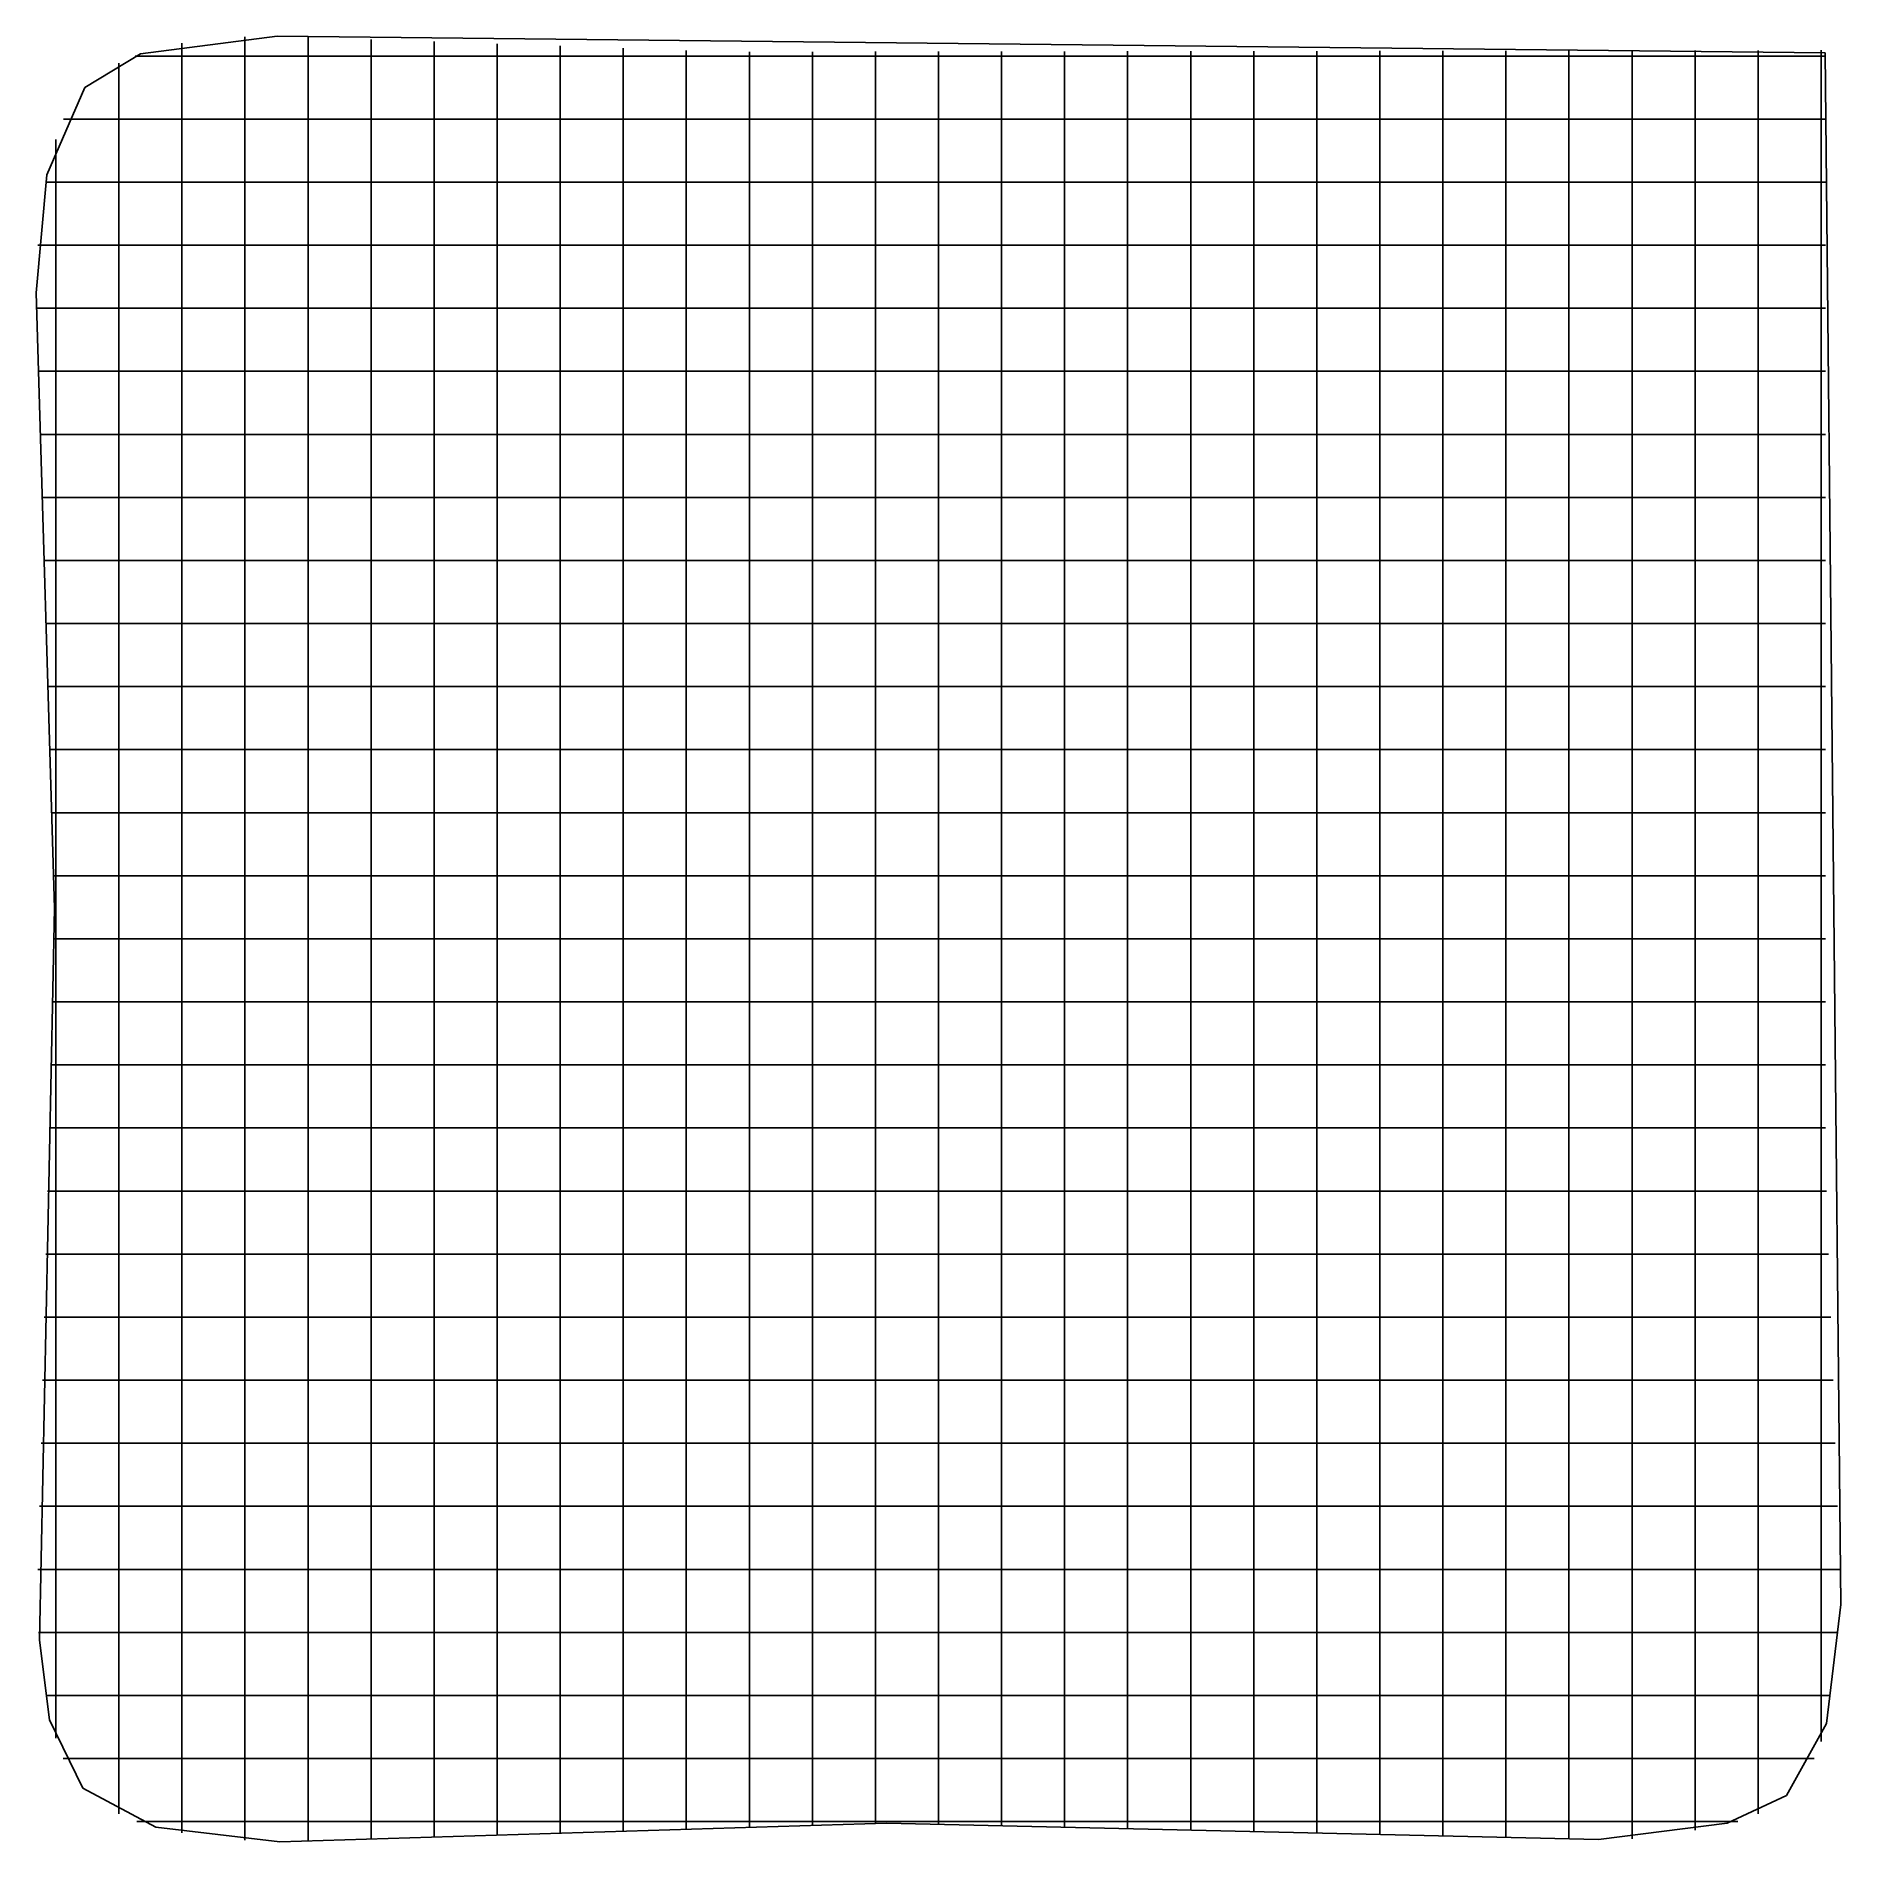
# Model space of a CAD drawing. Extents: x 0.4 to 14.7, y 0.4 to 14.8.
import ezdxf

# ---------------------------------------------------------------- set-up
doc = ezdxf.new("R2010")
doc.units = 0

msp = doc.modelspace()

# ---------------------------------------------------------------- linework, layer by layer
for p, q in [((2.348258, 14.750062), (1.262995, 14.610747)), ((2.348258, 14.750062), (1.262995, 14.610747)), ((14.625447, 14.61683), (2.348258, 14.750062)), ((14.625447, 14.61683), (2.348258, 14.750062)), ((1.262995, 14.610747), (0.821601, 14.342759)), ((1.262995, 14.610747), (0.821601, 14.342759)), ((1.592849, 14.62629), (1.592849, 14.695)), ((1.592849, 13.630971), (1.592849, 14.62629)), ((2.092849, 14.743), (2.092849, 14.744)), ((2.092849, 14.67429), (2.092849, 14.743)), ((2.092849, 13.597248), (2.092849, 14.67429)), ((2.592849, 14.67329), (2.592849, 14.742)), ((2.592849, 13.590081), (2.592849, 14.67329)), ((3.092849, 14.65529), (3.092849, 14.724)), ((3.092849, 13.598294), (3.092849, 14.65529)), ((3.592849, 14.63829), (3.592849, 14.707)), ((3.592849, 13.606735), (3.592849, 14.63829)), ((4.092849, 14.621061), (4.092849, 14.689771)), ((4.092849, 13.614177), (4.092849, 14.621061)), ((4.592849, 14.60329), (4.592849, 14.672)), ((5.092849, 14.58629), (5.092849, 14.655)), ((5.592849, 14.56829), (5.592849, 14.637)), ((6.092849, 14.55629), (6.092849, 14.625)), ((6.592849, 14.55729), (6.592849, 14.626)), ((7.092849, 14.55829), (7.092849, 14.627)), ((7.592849, 14.55929), (7.592849, 14.628)), ((8.092849, 14.55929), (8.092849, 14.628)), ((8.592849, 14.56029), (8.592849, 14.629)), ((9.092849, 14.56129), (9.092849, 14.63)), ((9.592849, 14.56129), (9.592849, 14.63)), ((10.092849, 14.56229), (10.092849, 14.631)), ((10.592849, 14.56329), (10.592849, 14.632)), ((11.092849, 14.56429), (11.092849, 14.633)), ((11.592849, 14.56429), (11.592849, 14.633)), ((12.092849, 14.56529), (12.092849, 14.634)), ((12.592849, 14.56629), (12.592849, 14.635)), ((13.092849, 14.56729), (13.092849, 14.635771)), ((13.592849, 14.56729), (13.592849, 14.636)), ((14.092849, 14.56829), (14.092849, 14.637)), ((14.592849, 14.56929), (14.592849, 14.638)), ((14.749194, 2.312347), (14.625447, 14.61683)), ((14.749194, 2.312347), (14.625447, 14.61683)), ((1.092849, 14.468061), (1.092849, 14.536771)), ((1.092849, 13.7102), (1.092849, 14.468061)), ((1.221, 14.592238), (1.28971, 14.592238)), ((1.221, 14.592238), (1.28971, 14.592238)), ((1.28971, 14.592238), (1.679048, 14.592238)), ((1.679048, 14.592238), (1.910339, 14.592238)), ((1.910339, 14.592238), (2.253887, 14.592238)), ((2.253887, 14.592238), (3.410339, 14.592238)), ((3.410339, 14.592238), (3.479048, 14.592238)), ((3.479048, 14.592238), (3.710339, 14.592238)), ((3.710339, 14.592238), (4.053887, 14.592238)), ((4.053887, 14.592238), (5.210339, 14.592238)), ((4.592849, 13.622619), (4.592849, 14.60329)), ((5.092849, 13.631061), (5.092849, 14.58629)), ((5.210339, 14.592238), (5.279048, 14.592238)), ((5.279048, 14.592238), (5.510339, 14.592238)), ((5.510339, 14.592238), (5.704558, 14.592238)), ((5.592849, 13.639274), (5.592849, 14.56829)), ((5.704558, 14.592238), (5.773268, 14.592238)), ((5.773268, 14.592238), (6.929719, 14.592238)), ((6.092849, 13.648861), (6.092849, 14.55629)), ((6.592849, 13.660655), (6.592849, 14.55729)), ((6.929719, 14.592238), (7.273268, 14.592238)), ((7.092849, 13.673219), (7.092849, 14.55829)), ((7.273268, 14.592238), (7.504558, 14.592238)), ((7.504558, 14.592238), (7.573268, 14.592238)), ((7.573268, 14.592238), (8.729719, 14.592238)), ((7.592849, 13.670365), (7.592849, 14.55929)), ((8.092849, 13.661113), (8.092849, 14.55929)), ((8.592849, 13.65209), (8.592849, 14.56029)), ((8.729719, 14.592238), (9.073268, 14.592238)), ((9.073268, 14.592238), (9.304558, 14.592238)), ((9.092849, 13.643068), (9.092849, 14.56129)), ((9.304558, 14.592238), (9.373268, 14.592238)), ((9.373268, 14.592238), (10.529719, 14.592238)), ((9.592849, 13.633816), (9.592849, 14.56129)), ((10.092849, 13.624794), (10.092849, 14.56229)), ((10.529719, 14.592238), (10.873268, 14.592238)), ((10.592849, 13.615771), (10.592849, 14.56329)), ((10.873268, 14.592238), (11.104558, 14.592238)), ((11.092849, 13.606748), (11.092849, 14.56429)), ((11.104558, 14.592238), (11.173268, 14.592238)), ((11.173268, 14.592238), (12.329719, 14.592238)), ((11.592849, 13.597497), (11.592849, 14.56429)), ((12.092849, 13.588474), (12.092849, 14.56529)), ((12.329719, 14.592238), (12.673268, 14.592238)), ((12.592849, 13.579452), (12.592849, 14.56629)), ((12.673268, 14.592238), (12.904558, 14.592238)), ((12.904558, 14.592238), (12.973268, 14.592238)), ((12.973268, 14.592238), (14.129719, 14.592238)), ((13.092849, 13.579681), (13.092849, 14.56729)), ((13.592849, 13.632106), (13.592849, 14.56729)), ((14.092849, 13.733332), (14.092849, 14.56829)), ((14.129719, 14.592238), (14.39471, 14.592238)), ((14.39471, 14.592238), (14.626, 14.592238)), ((14.592849, 14.174555), (14.592849, 14.56929)), ((0.821601, 14.342759), (0.521039, 13.650343)), ((0.821601, 14.342759), (0.521039, 13.650343)), ((0.654, 14.092238), (0.72271, 14.092238)), ((0.654, 14.092238), (0.72271, 14.092238)), ((0.72271, 14.092238), (1.549187, 14.092238)), ((1.549187, 14.092238), (1.892735, 14.092238)), ((1.892735, 14.092238), (2.124026, 14.092238)), ((2.124026, 14.092238), (2.192735, 14.092238)), ((2.192735, 14.092238), (3.349187, 14.092238)), ((3.349187, 14.092238), (3.692735, 14.092238)), ((3.692735, 14.092238), (3.924026, 14.092238)), ((3.924026, 14.092238), (3.992735, 14.092238)), ((3.992735, 14.092238), (5.149187, 14.092238)), ((5.149187, 14.092238), (5.492735, 14.092238)), ((5.492735, 14.092238), (5.724026, 14.092238)), ((5.724026, 14.092238), (5.792735, 14.092238)), ((5.792735, 14.092238), (6.949187, 14.092238)), ((6.949187, 14.092238), (7.292735, 14.092238)), ((7.292735, 14.092238), (7.524026, 14.092238)), ((7.524026, 14.092238), (7.592735, 14.092238)), ((7.592735, 14.092238), (8.749187, 14.092238)), ((8.749187, 14.092238), (9.092735, 14.092238)), ((9.092735, 14.092238), (9.324026, 14.092238)), ((9.324026, 14.092238), (9.392735, 14.092238)), ((9.392735, 14.092238), (10.549187, 14.092238)), ((10.549187, 14.092238), (10.892735, 14.092238)), ((10.892735, 14.092238), (11.124026, 14.092238)), ((11.124026, 14.092238), (11.192735, 14.092238)), ((11.192735, 14.092238), (12.349187, 14.092238)), ((12.349187, 14.092238), (12.692735, 14.092238)), ((12.692735, 14.092238), (12.924026, 14.092238)), ((12.924026, 14.092238), (12.992735, 14.092238)), ((12.992735, 14.092238), (14.149187, 14.092238)), ((14.149187, 14.092238), (14.39471, 14.092238)), ((14.39471, 14.092238), (14.626, 14.092238)), ((14.592849, 13.944035), (14.592849, 14.174555)), ((0.592849, 13.871196), (0.592849, 13.929)), ((14.592849, 13.600487), (14.592849, 13.944035)), ((0.592849, 13.802412), (0.592849, 13.871196)), ((0.592849, 12.646016), (0.592849, 13.802412)), ((0.521039, 13.650343), (0.436235, 12.714362)), ((0.521039, 13.650343), (0.436235, 12.714362)), ((1.092849, 13.366652), (1.092849, 13.7102)), ((1.592849, 13.287423), (1.592849, 13.630971)), ((3.592849, 13.263187), (3.592849, 13.606735)), ((4.092849, 13.270629), (4.092849, 13.614177)), ((4.592849, 13.279071), (4.592849, 13.622619)), ((5.092849, 13.287513), (5.092849, 13.631061)), ((5.592849, 13.295726), (5.592849, 13.639274)), ((6.092849, 13.305313), (6.092849, 13.648861)), ((6.592849, 13.317106), (6.592849, 13.660655)), ((7.092849, 13.329671), (7.092849, 13.673219)), ((7.592849, 13.326587), (7.592849, 13.670365)), ((8.092849, 13.317565), (8.092849, 13.661113)), ((8.592849, 13.308542), (8.592849, 13.65209)), ((9.092849, 13.299519), (9.092849, 13.643068)), ((9.592849, 13.290268), (9.592849, 13.633816)), ((10.092849, 13.281245), (10.092849, 13.624794)), ((10.592849, 13.272223), (10.592849, 13.615771)), ((11.092849, 13.262971), (11.092849, 13.606748)), ((13.592849, 13.288558), (13.592849, 13.632106)), ((14.092849, 13.389784), (14.092849, 13.733332)), ((0.511, 13.592238), (0.57971, 13.592238)), ((0.511, 13.592238), (0.57971, 13.592238)), ((0.57971, 13.592238), (1.516435, 13.592238)), ((1.516435, 13.592238), (1.859984, 13.592238)), ((1.859984, 13.592238), (2.091274, 13.592238)), ((2.091274, 13.592238), (2.159984, 13.592238)), ((2.092849, 13.2537), (2.092849, 13.597248)), ((2.159984, 13.592238), (3.316435, 13.592238)), ((2.592849, 13.246303), (2.592849, 13.590081)), ((3.092849, 13.254745), (3.092849, 13.598294)), ((3.316435, 13.592238), (3.659984, 13.592238)), ((3.659984, 13.592238), (3.891274, 13.592238)), ((3.891274, 13.592238), (3.959984, 13.592238)), ((3.959984, 13.592238), (5.116435, 13.592238)), ((5.116435, 13.592238), (5.459984, 13.592238)), ((5.459984, 13.592238), (5.691274, 13.592238)), ((5.691274, 13.592238), (5.759984, 13.592238)), ((5.759984, 13.592238), (6.916435, 13.592238)), ((6.916435, 13.592238), (7.259984, 13.592238)), ((7.259984, 13.592238), (7.491274, 13.592238)), ((7.491274, 13.592238), (7.559984, 13.592238)), ((7.559984, 13.592238), (8.716435, 13.592238)), ((8.716435, 13.592238), (9.059984, 13.592238)), ((9.059984, 13.592238), (9.291274, 13.592238)), ((9.291274, 13.592238), (9.359984, 13.592238)), ((9.359984, 13.592238), (10.516435, 13.592238)), ((10.516435, 13.592238), (10.859984, 13.592238)), ((10.859984, 13.592238), (11.091274, 13.592238)), ((11.091274, 13.592238), (11.159984, 13.592238)), ((11.159984, 13.592238), (12.316435, 13.592238)), ((11.592849, 13.253948), (11.592849, 13.597497)), ((12.092849, 13.244926), (12.092849, 13.588474)), ((12.316435, 13.592238), (12.659984, 13.592238)), ((12.592849, 13.235903), (12.592849, 13.579452)), ((12.659984, 13.592238), (12.891274, 13.592238)), ((12.891274, 13.592238), (12.959984, 13.592238)), ((12.959984, 13.592238), (14.116435, 13.592238)), ((13.092849, 13.235903), (13.092849, 13.579681)), ((14.116435, 13.592238), (14.39471, 13.592238)), ((14.39471, 13.592238), (14.626, 13.592238)), ((14.592849, 12.443265), (14.592849, 13.600487)), ((1.092849, 13.135361), (1.092849, 13.366652)), ((6.592849, 13.086587), (6.592849, 13.317106)), ((7.092849, 13.098381), (7.092849, 13.329671)), ((7.592849, 13.095297), (7.592849, 13.326587)), ((8.092849, 13.086274), (8.092849, 13.317565)), ((14.092849, 13.158494), (14.092849, 13.389784)), ((1.592849, 13.056132), (1.592849, 13.287423)), ((2.092849, 13.023181), (2.092849, 13.2537)), ((2.592849, 13.015013), (2.592849, 13.246303)), ((3.092849, 13.023455), (3.092849, 13.254745)), ((3.592849, 13.031897), (3.592849, 13.263187)), ((4.092849, 13.04011), (4.092849, 13.270629)), ((4.592849, 13.047781), (4.592849, 13.279071)), ((5.092849, 13.056223), (5.092849, 13.287513)), ((5.592849, 13.064435), (5.592849, 13.295726)), ((6.092849, 13.074023), (6.092849, 13.305313)), ((8.592849, 13.077252), (8.592849, 13.308542)), ((9.092849, 13.068229), (9.092849, 13.299519)), ((9.592849, 13.058977), (9.592849, 13.290268)), ((10.092849, 13.049955), (10.092849, 13.281245)), ((10.592849, 13.040932), (10.592849, 13.272223)), ((11.092849, 13.031681), (11.092849, 13.262971)), ((11.592849, 13.022658), (11.592849, 13.253948)), ((12.092849, 13.013635), (12.092849, 13.244926)), ((12.592849, 13.004613), (12.592849, 13.235903)), ((13.092849, 13.004613), (13.092849, 13.235903)), ((13.592849, 13.057268), (13.592849, 13.288558)), ((0.451, 13.092238), (0.51971, 13.092238)), ((0.451, 13.092238), (0.51971, 13.092238)), ((0.51971, 13.092238), (1.502694, 13.092238)), ((1.092849, 13.066652), (1.092849, 13.135361)), ((1.092849, 11.9102), (1.092849, 13.066652)), ((1.502694, 13.092238), (1.846242, 13.092238)), ((1.592849, 12.987423), (1.592849, 13.056132)), ((1.846242, 13.092238), (2.077532, 13.092238)), ((2.077532, 13.092238), (2.146242, 13.092238)), ((2.146242, 13.092238), (3.302694, 13.092238)), ((3.302694, 13.092238), (3.646242, 13.092238)), ((3.592849, 12.963187), (3.592849, 13.031897)), ((3.646242, 13.092238), (3.877532, 13.092238)), ((3.877532, 13.092238), (3.946242, 13.092238)), ((3.946242, 13.092238), (5.102694, 13.092238)), ((4.092849, 12.9714), (4.092849, 13.04011)), ((4.592849, 12.979071), (4.592849, 13.047781)), ((5.092849, 12.987513), (5.092849, 13.056223)), ((5.102694, 13.092238), (5.446242, 13.092238)), ((5.446242, 13.092238), (5.677532, 13.092238)), ((5.592849, 12.995726), (5.592849, 13.064435)), ((5.677532, 13.092238), (5.746242, 13.092238)), ((5.746242, 13.092238), (6.902694, 13.092238)), ((6.092849, 13.005313), (6.092849, 13.074023)), ((6.592849, 13.017877), (6.592849, 13.086587)), ((6.902694, 13.092238), (7.246242, 13.092238)), ((7.092849, 13.029671), (7.092849, 13.098381)), ((7.246242, 13.092238), (7.477532, 13.092238)), ((7.477532, 13.092238), (7.546242, 13.092238)), ((7.546242, 13.092238), (8.702694, 13.092238)), ((7.592849, 13.026816), (7.592849, 13.095297)), ((8.092849, 13.017565), (8.092849, 13.086274)), ((8.592849, 13.008542), (8.592849, 13.077252)), ((8.702694, 13.092238), (9.046242, 13.092238)), ((9.046242, 13.092238), (9.277532, 13.092238)), ((9.092849, 12.999519), (9.092849, 13.068229)), ((9.277532, 13.092238), (9.346242, 13.092238)), ((9.346242, 13.092238), (10.502694, 13.092238)), ((9.592849, 12.990268), (9.592849, 13.058977)), ((10.092849, 12.981245), (10.092849, 13.049955)), ((10.502694, 13.092238), (10.846242, 13.092238)), ((10.592849, 12.972223), (10.592849, 13.040932)), ((10.846242, 13.092238), (11.077532, 13.092238)), ((11.077532, 13.092238), (11.146242, 13.092238)), ((11.092849, 12.9632), (11.092849, 13.031681)), ((11.146242, 13.092238), (12.302694, 13.092238)), ((12.302694, 13.092238), (12.646242, 13.092238)), ((12.646242, 13.092238), (12.877532, 13.092238)), ((12.877532, 13.092238), (12.946242, 13.092238)), ((12.946242, 13.092238), (14.102694, 13.092238)), ((13.592849, 12.988558), (13.592849, 13.057268)), ((14.092849, 13.089784), (14.092849, 13.158494)), ((14.092849, 11.933332), (14.092849, 13.089784)), ((14.102694, 13.092238), (14.39471, 13.092238)), ((14.39471, 13.092238), (14.626, 13.092238)), ((1.592849, 11.830971), (1.592849, 12.987423)), ((2.092849, 12.954471), (2.092849, 13.023181)), ((2.092849, 11.797248), (2.092849, 12.954471)), ((2.592849, 12.946532), (2.592849, 13.015013)), ((2.592849, 11.790081), (2.592849, 12.946532)), ((3.092849, 12.954745), (3.092849, 13.023455)), ((3.092849, 11.798294), (3.092849, 12.954745)), ((3.592849, 11.806735), (3.592849, 12.963187)), ((4.092849, 11.814177), (4.092849, 12.9714)), ((4.592849, 11.822619), (4.592849, 12.979071)), ((5.092849, 11.831061), (5.092849, 12.987513)), ((5.592849, 11.839274), (5.592849, 12.995726)), ((6.092849, 11.848861), (6.092849, 13.005313)), ((6.592849, 11.860655), (6.592849, 13.017877)), ((7.092849, 11.873219), (7.092849, 13.029671)), ((7.592849, 11.870365), (7.592849, 13.026816)), ((8.092849, 11.861113), (8.092849, 13.017565)), ((8.592849, 11.85209), (8.592849, 13.008542)), ((9.092849, 11.843068), (9.092849, 12.999519)), ((9.592849, 11.833816), (9.592849, 12.990268)), ((10.092849, 11.824794), (10.092849, 12.981245)), ((10.592849, 11.815771), (10.592849, 12.972223)), ((11.092849, 11.806748), (11.092849, 12.9632)), ((11.592849, 12.953948), (11.592849, 13.022658)), ((11.592849, 11.797497), (11.592849, 12.953948)), ((12.092849, 12.944926), (12.092849, 13.013635)), ((12.092849, 11.788474), (12.092849, 12.944926)), ((12.592849, 12.935903), (12.592849, 13.004613)), ((12.592849, 11.779452), (12.592849, 12.935903)), ((13.092849, 12.936132), (13.092849, 13.004613)), ((13.092849, 11.779681), (13.092849, 12.936132)), ((13.592849, 11.832106), (13.592849, 12.988558)), ((0.436235, 12.714362), (0.581738, 7.835876)), ((0.436235, 12.714362), (0.581738, 7.835876)), ((0.592849, 12.302468), (0.592849, 12.646016)), ((0.438, 12.592238), (0.50671, 12.592238)), ((0.438, 12.592238), (0.50671, 12.592238)), ((0.50671, 12.592238), (1.499716, 12.592238)), ((1.499716, 12.592238), (1.843265, 12.592238)), ((1.843265, 12.592238), (2.074555, 12.592238)), ((2.074555, 12.592238), (2.143265, 12.592238)), ((2.143265, 12.592238), (3.299716, 12.592238)), ((3.299716, 12.592238), (3.643265, 12.592238)), ((3.643265, 12.592238), (3.874555, 12.592238)), ((3.874555, 12.592238), (3.943265, 12.592238)), ((3.943265, 12.592238), (5.099716, 12.592238)), ((5.099716, 12.592238), (5.443265, 12.592238)), ((5.443265, 12.592238), (5.674555, 12.592238)), ((5.674555, 12.592238), (5.743265, 12.592238)), ((5.743265, 12.592238), (6.899716, 12.592238)), ((6.899716, 12.592238), (7.243265, 12.592238)), ((7.243265, 12.592238), (7.474555, 12.592238)), ((7.474555, 12.592238), (7.543265, 12.592238)), ((7.543265, 12.592238), (8.699716, 12.592238)), ((8.699716, 12.592238), (9.043265, 12.592238)), ((9.043265, 12.592238), (9.274555, 12.592238)), ((9.274555, 12.592238), (9.343265, 12.592238)), ((9.343265, 12.592238), (10.499716, 12.592238)), ((10.499716, 12.592238), (10.843265, 12.592238)), ((10.843265, 12.592238), (11.074555, 12.592238)), ((11.074555, 12.592238), (11.143265, 12.592238)), ((11.143265, 12.592238), (12.299716, 12.592238)), ((12.299716, 12.592238), (12.643265, 12.592238)), ((12.643265, 12.592238), (12.874555, 12.592238)), ((12.874555, 12.592238), (12.943265, 12.592238)), ((12.943265, 12.592238), (14.099716, 12.592238)), ((14.099716, 12.592238), (14.39471, 12.592238)), ((14.39471, 12.592238), (14.626, 12.592238)), ((14.592849, 12.374555), (14.592849, 12.443265)), ((14.592849, 12.144035), (14.592849, 12.374555)), ((0.592849, 12.071177), (0.592849, 12.302468)), ((0.453, 12.092238), (0.52171, 12.092238)), ((0.453, 12.092238), (0.52171, 12.092238)), ((0.52171, 12.092238), (1.503152, 12.092238)), ((0.592849, 12.002468), (0.592849, 12.071177)), ((1.503152, 12.092238), (1.8467, 12.092238)), ((1.8467, 12.092238), (2.07799, 12.092238)), ((2.07799, 12.092238), (2.1467, 12.092238)), ((2.1467, 12.092238), (3.303152, 12.092238)), ((3.303152, 12.092238), (3.6467, 12.092238)), ((3.6467, 12.092238), (3.87799, 12.092238)), ((3.87799, 12.092238), (3.9467, 12.092238)), ((3.9467, 12.092238), (5.103152, 12.092238)), ((5.103152, 12.092238), (5.4467, 12.092238)), ((5.4467, 12.092238), (5.67799, 12.092238)), ((5.67799, 12.092238), (5.7467, 12.092238)), ((5.7467, 12.092238), (6.903152, 12.092238)), ((6.903152, 12.092238), (7.2467, 12.092238)), ((7.2467, 12.092238), (7.47799, 12.092238)), ((7.47799, 12.092238), (7.5467, 12.092238)), ((7.5467, 12.092238), (8.703152, 12.092238)), ((8.703152, 12.092238), (9.0467, 12.092238)), ((9.0467, 12.092238), (9.27799, 12.092238)), ((9.27799, 12.092238), (9.3467, 12.092238)), ((9.3467, 12.092238), (10.503152, 12.092238)), ((10.503152, 12.092238), (10.8467, 12.092238)), ((10.8467, 12.092238), (11.07799, 12.092238)), ((11.07799, 12.092238), (11.1467, 12.092238)), ((11.1467, 12.092238), (12.303152, 12.092238)), ((12.303152, 12.092238), (12.6467, 12.092238)), ((12.6467, 12.092238), (12.87799, 12.092238)), ((12.87799, 12.092238), (12.9467, 12.092238)), ((12.9467, 12.092238), (14.103152, 12.092238)), ((14.103152, 12.092238), (14.39471, 12.092238)), ((14.39471, 12.092238), (14.626, 12.092238)), ((14.592849, 11.800487), (14.592849, 12.144035)), ((0.592849, 10.846016), (0.592849, 12.002468)), ((1.092849, 11.566652), (1.092849, 11.9102)), ((14.092849, 11.589784), (14.092849, 11.933332)), ((1.592849, 11.487423), (1.592849, 11.830971)), ((2.092849, 11.4537), (2.092849, 11.797248)), ((2.592849, 11.446303), (2.592849, 11.790081)), ((3.092849, 11.454745), (3.092849, 11.798294)), ((3.592849, 11.463187), (3.592849, 11.806735)), ((4.092849, 11.470629), (4.092849, 11.814177)), ((4.592849, 11.479071), (4.592849, 11.822619)), ((5.092849, 11.487513), (5.092849, 11.831061)), ((5.592849, 11.495726), (5.592849, 11.839274)), ((6.092849, 11.505313), (6.092849, 11.848861)), ((6.592849, 11.517106), (6.592849, 11.860655)), ((7.092849, 11.529671), (7.092849, 11.873219)), ((7.592849, 11.526587), (7.592849, 11.870365)), ((8.092849, 11.517565), (8.092849, 11.861113)), ((8.592849, 11.508542), (8.592849, 11.85209)), ((9.092849, 11.499519), (9.092849, 11.843068)), ((9.592849, 11.490268), (9.592849, 11.833816)), ((10.092849, 11.481245), (10.092849, 11.824794)), ((10.592849, 11.472223), (10.592849, 11.815771)), ((11.092849, 11.462971), (11.092849, 11.806748)), ((11.592849, 11.453948), (11.592849, 11.797497)), ((12.092849, 11.444926), (12.092849, 11.788474)), ((12.592849, 11.435903), (12.592849, 11.779452)), ((13.092849, 11.435903), (13.092849, 11.779681)), ((13.592849, 11.488558), (13.592849, 11.832106)), ((14.592849, 10.643265), (14.592849, 11.800487)), ((0.468, 11.592238), (0.53671, 11.592238)), ((0.468, 11.592238), (0.53671, 11.592238)), ((0.53671, 11.592238), (1.506587, 11.592238)), ((1.092849, 11.335361), (1.092849, 11.566652)), ((1.506587, 11.592238), (1.850135, 11.592238)), ((1.592849, 11.256132), (1.592849, 11.487423)), ((1.850135, 11.592238), (2.081426, 11.592238)), ((2.081426, 11.592238), (2.150135, 11.592238)), ((2.150135, 11.592238), (3.306587, 11.592238)), ((3.306587, 11.592238), (3.650135, 11.592238)), ((3.592849, 11.231897), (3.592849, 11.463187)), ((3.650135, 11.592238), (3.881426, 11.592238)), ((3.881426, 11.592238), (3.950135, 11.592238)), ((3.950135, 11.592238), (5.106587, 11.592238)), ((4.092849, 11.24011), (4.092849, 11.470629)), ((4.592849, 11.247781), (4.592849, 11.479071)), ((5.092849, 11.256223), (5.092849, 11.487513)), ((5.106587, 11.592238), (5.450135, 11.592238)), ((5.450135, 11.592238), (5.681426, 11.592238)), ((5.592849, 11.264435), (5.592849, 11.495726)), ((5.681426, 11.592238), (5.750135, 11.592238)), ((5.750135, 11.592238), (6.906587, 11.592238)), ((6.092849, 11.274023), (6.092849, 11.505313)), ((6.592849, 11.286587), (6.592849, 11.517106)), ((6.906587, 11.592238), (7.250135, 11.592238)), ((7.092849, 11.298381), (7.092849, 11.529671)), ((7.250135, 11.592238), (7.481426, 11.592238)), ((7.481426, 11.592238), (7.550135, 11.592238)), ((7.550135, 11.592238), (8.706587, 11.592238)), ((7.592849, 11.295297), (7.592849, 11.526587)), ((8.092849, 11.286274), (8.092849, 11.517565)), ((8.592849, 11.277252), (8.592849, 11.508542)), ((8.706587, 11.592238), (9.050135, 11.592238)), ((9.050135, 11.592238), (9.281426, 11.592238)), ((9.092849, 11.268229), (9.092849, 11.499519)), ((9.281426, 11.592238), (9.350135, 11.592238)), ((9.350135, 11.592238), (10.506587, 11.592238)), ((9.592849, 11.258977), (9.592849, 11.490268)), ((10.092849, 11.249955), (10.092849, 11.481245)), ((10.506587, 11.592238), (10.850135, 11.592238)), ((10.592849, 11.240932), (10.592849, 11.472223)), ((10.850135, 11.592238), (11.081426, 11.592238)), ((11.081426, 11.592238), (11.150135, 11.592238)), ((11.092849, 11.231681), (11.092849, 11.462971)), ((11.150135, 11.592238), (12.306587, 11.592238)), ((12.306587, 11.592238), (12.650135, 11.592238)), ((12.650135, 11.592238), (12.881426, 11.592238)), ((12.881426, 11.592238), (12.950135, 11.592238)), ((12.950135, 11.592238), (14.106587, 11.592238)), ((13.592849, 11.257268), (13.592849, 11.488558)), ((14.092849, 11.358494), (14.092849, 11.589784)), ((14.106587, 11.592238), (14.39471, 11.592238)), ((14.39471, 11.592238), (14.626, 11.592238)), ((1.092849, 11.266652), (1.092849, 11.335361)), ((2.092849, 11.223181), (2.092849, 11.4537)), ((2.592849, 11.215013), (2.592849, 11.446303)), ((3.092849, 11.223455), (3.092849, 11.454745)), ((11.592849, 11.222658), (11.592849, 11.453948)), ((12.092849, 11.213635), (12.092849, 11.444926)), ((12.592849, 11.204613), (12.592849, 11.435903)), ((13.092849, 11.204613), (13.092849, 11.435903)), ((14.092849, 11.289784), (14.092849, 11.358494)), ((1.092849, 10.1102), (1.092849, 11.266652)), ((1.592849, 11.187423), (1.592849, 11.256132)), ((1.592849, 10.030971), (1.592849, 11.187423)), ((2.092849, 11.154471), (2.092849, 11.223181)), ((2.592849, 11.146532), (2.592849, 11.215013)), ((3.092849, 11.154745), (3.092849, 11.223455)), ((3.592849, 11.163187), (3.592849, 11.231897)), ((4.092849, 11.1714), (4.092849, 11.24011)), ((4.092849, 10.014177), (4.092849, 11.1714)), ((4.592849, 11.179071), (4.592849, 11.247781)), ((4.592849, 10.022619), (4.592849, 11.179071)), ((5.092849, 11.187513), (5.092849, 11.256223)), ((5.092849, 10.031061), (5.092849, 11.187513)), ((5.592849, 11.195726), (5.592849, 11.264435)), ((5.592849, 10.039274), (5.592849, 11.195726)), ((6.092849, 11.205313), (6.092849, 11.274023)), ((6.092849, 10.048861), (6.092849, 11.205313)), ((6.592849, 11.217877), (6.592849, 11.286587)), ((6.592849, 10.060655), (6.592849, 11.217877)), ((7.092849, 11.229671), (7.092849, 11.298381)), ((7.092849, 10.073219), (7.092849, 11.229671)), ((7.592849, 11.226816), (7.592849, 11.295297)), ((7.592849, 10.070365), (7.592849, 11.226816)), ((8.092849, 11.217565), (8.092849, 11.286274)), ((8.092849, 10.061113), (8.092849, 11.217565)), ((8.592849, 11.208542), (8.592849, 11.277252)), ((8.592849, 10.05209), (8.592849, 11.208542)), ((9.092849, 11.199519), (9.092849, 11.268229)), ((9.092849, 10.043068), (9.092849, 11.199519)), ((9.592849, 11.190268), (9.592849, 11.258977)), ((9.592849, 10.033816), (9.592849, 11.190268)), ((10.092849, 11.181245), (10.092849, 11.249955)), ((10.092849, 10.024794), (10.092849, 11.181245)), ((10.592849, 11.172223), (10.592849, 11.240932)), ((10.592849, 10.015771), (10.592849, 11.172223)), ((11.092849, 11.1632), (11.092849, 11.231681)), ((11.592849, 11.153948), (11.592849, 11.222658)), ((12.092849, 11.144926), (12.092849, 11.213635)), ((12.592849, 11.135903), (12.592849, 11.204613)), ((13.092849, 11.136132), (13.092849, 11.204613)), ((13.592849, 11.188558), (13.592849, 11.257268)), ((13.592849, 10.032106), (13.592849, 11.188558)), ((14.092849, 10.133332), (14.092849, 11.289784)), ((0.484, 11.092238), (0.55271, 11.092238)), ((0.484, 11.092238), (0.55271, 11.092238)), ((0.55271, 11.092238), (1.510252, 11.092238)), ((1.510252, 11.092238), (1.8538, 11.092238)), ((1.8538, 11.092238), (2.08509, 11.092238)), ((2.08509, 11.092238), (2.1538, 11.092238)), ((2.092849, 9.997248), (2.092849, 11.154471)), ((2.1538, 11.092238), (3.310252, 11.092238)), ((2.592849, 9.990081), (2.592849, 11.146532)), ((3.092849, 9.998294), (3.092849, 11.154745)), ((3.310252, 11.092238), (3.6538, 11.092238)), ((3.592849, 10.006735), (3.592849, 11.163187)), ((3.6538, 11.092238), (3.88509, 11.092238)), ((3.88509, 11.092238), (3.9538, 11.092238)), ((3.9538, 11.092238), (5.110252, 11.092238)), ((5.110252, 11.092238), (5.4538, 11.092238)), ((5.4538, 11.092238), (5.68509, 11.092238)), ((5.68509, 11.092238), (5.7538, 11.092238)), ((5.7538, 11.092238), (6.910252, 11.092238)), ((6.910252, 11.092238), (7.2538, 11.092238)), ((7.2538, 11.092238), (7.48509, 11.092238)), ((7.48509, 11.092238), (7.5538, 11.092238)), ((7.5538, 11.092238), (8.710252, 11.092238)), ((8.710252, 11.092238), (9.0538, 11.092238)), ((9.0538, 11.092238), (9.28509, 11.092238)), ((9.28509, 11.092238), (9.3538, 11.092238)), ((9.3538, 11.092238), (10.510252, 11.092238)), ((10.510252, 11.092238), (10.8538, 11.092238)), ((10.8538, 11.092238), (11.08509, 11.092238)), ((11.08509, 11.092238), (11.1538, 11.092238)), ((11.092849, 10.006748), (11.092849, 11.1632)), ((11.1538, 11.092238), (12.310252, 11.092238)), ((11.592849, 9.997497), (11.592849, 11.153948)), ((12.092849, 9.988474), (12.092849, 11.144926)), ((12.310252, 11.092238), (12.6538, 11.092238)), ((12.592849, 9.979452), (12.592849, 11.135903)), ((12.6538, 11.092238), (12.88509, 11.092238)), ((12.88509, 11.092238), (12.9538, 11.092238)), ((12.9538, 11.092238), (14.110252, 11.092238)), ((13.092849, 9.979681), (13.092849, 11.136132)), ((14.110252, 11.092238), (14.39471, 11.092238)), ((14.39471, 11.092238), (14.626, 11.092238)), ((0.592849, 10.502468), (0.592849, 10.846016)), ((14.592849, 10.574555), (14.592849, 10.643265)), ((0.499, 10.592238), (0.56771, 10.592238)), ((0.499, 10.592238), (0.56771, 10.592238)), ((0.56771, 10.592238), (1.513687, 10.592238)), ((0.592849, 10.271177), (0.592849, 10.502468)), ((1.513687, 10.592238), (1.857235, 10.592238)), ((1.857235, 10.592238), (2.088526, 10.592238)), ((2.088526, 10.592238), (2.157235, 10.592238)), ((2.157235, 10.592238), (3.313687, 10.592238)), ((3.313687, 10.592238), (3.657235, 10.592238)), ((3.657235, 10.592238), (3.888526, 10.592238)), ((3.888526, 10.592238), (3.957235, 10.592238)), ((3.957235, 10.592238), (5.113687, 10.592238)), ((5.113687, 10.592238), (5.457235, 10.592238)), ((5.457235, 10.592238), (5.688526, 10.592238)), ((5.688526, 10.592238), (5.757235, 10.592238)), ((5.757235, 10.592238), (6.913687, 10.592238)), ((6.913687, 10.592238), (7.257235, 10.592238)), ((7.257235, 10.592238), (7.488526, 10.592238)), ((7.488526, 10.592238), (7.557235, 10.592238)), ((7.557235, 10.592238), (8.713687, 10.592238)), ((8.713687, 10.592238), (9.057235, 10.592238)), ((9.057235, 10.592238), (9.288526, 10.592238)), ((9.288526, 10.592238), (9.357235, 10.592238)), ((9.357235, 10.592238), (10.513687, 10.592238)), ((10.513687, 10.592238), (10.857235, 10.592238)), ((10.857235, 10.592238), (11.088526, 10.592238)), ((11.088526, 10.592238), (11.157235, 10.592238)), ((11.157235, 10.592238), (12.313687, 10.592238)), ((12.313687, 10.592238), (12.657235, 10.592238)), ((12.657235, 10.592238), (12.888526, 10.592238)), ((12.888526, 10.592238), (12.957235, 10.592238)), ((12.957235, 10.592238), (14.113687, 10.592238)), ((14.113687, 10.592238), (14.39471, 10.592238)), ((14.39471, 10.592238), (14.626, 10.592238)), ((14.592849, 10.344035), (14.592849, 10.574555)), ((14.592849, 10.000487), (14.592849, 10.344035)), ((0.592849, 10.202468), (0.592849, 10.271177)), ((0.592849, 9.046016), (0.592849, 10.202468)), ((0.514, 10.092238), (0.58271, 10.092238)), ((0.514, 10.092238), (0.58271, 10.092238)), ((0.58271, 10.092238), (1.517123, 10.092238)), ((1.092849, 9.766652), (1.092849, 10.1102)), ((1.517123, 10.092238), (1.860671, 10.092238)), ((1.592849, 9.687423), (1.592849, 10.030971)), ((1.860671, 10.092238), (2.091961, 10.092238)), ((2.091961, 10.092238), (2.160671, 10.092238)), ((2.160671, 10.092238), (3.317123, 10.092238)), ((3.317123, 10.092238), (3.660671, 10.092238)), ((3.660671, 10.092238), (3.891961, 10.092238)), ((3.891961, 10.092238), (3.960671, 10.092238)), ((3.960671, 10.092238), (5.117123, 10.092238)), ((5.092849, 9.687513), (5.092849, 10.031061)), ((5.117123, 10.092238), (5.460671, 10.092238)), ((5.460671, 10.092238), (5.691961, 10.092238)), ((5.592849, 9.695726), (5.592849, 10.039274)), ((5.691961, 10.092238), (5.760671, 10.092238)), ((5.760671, 10.092238), (6.917123, 10.092238)), ((6.092849, 9.705313), (6.092849, 10.048861)), ((6.592849, 9.717106), (6.592849, 10.060655)), ((6.917123, 10.092238), (7.260671, 10.092238)), ((7.092849, 9.729671), (7.092849, 10.073219)), ((7.260671, 10.092238), (7.491961, 10.092238)), ((7.491961, 10.092238), (7.560671, 10.092238)), ((7.560671, 10.092238), (8.717123, 10.092238)), ((7.592849, 9.726587), (7.592849, 10.070365)), ((8.092849, 9.717565), (8.092849, 10.061113)), ((8.592849, 9.708542), (8.592849, 10.05209)), ((8.717123, 10.092238), (9.060671, 10.092238)), ((9.060671, 10.092238), (9.291961, 10.092238)), ((9.092849, 9.699519), (9.092849, 10.043068)), ((9.291961, 10.092238), (9.360671, 10.092238)), ((9.360671, 10.092238), (10.517123, 10.092238)), ((9.592849, 9.690268), (9.592849, 10.033816)), ((10.092849, 9.681245), (10.092849, 10.024794)), ((10.517123, 10.092238), (10.860671, 10.092238)), ((10.860671, 10.092238), (11.091961, 10.092238)), ((11.091961, 10.092238), (11.160671, 10.092238)), ((11.160671, 10.092238), (12.317123, 10.092238)), ((12.317123, 10.092238), (12.660671, 10.092238)), ((12.660671, 10.092238), (12.891961, 10.092238)), ((12.891961, 10.092238), (12.960671, 10.092238)), ((12.960671, 10.092238), (14.117123, 10.092238)), ((13.592849, 9.688558), (13.592849, 10.032106)), ((14.092849, 9.789784), (14.092849, 10.133332)), ((14.117123, 10.092238), (14.39471, 10.092238)), ((14.39471, 10.092238), (14.626, 10.092238)), ((2.092849, 9.6537), (2.092849, 9.997248)), ((2.592849, 9.646303), (2.592849, 9.990081)), ((3.092849, 9.654745), (3.092849, 9.998294)), ((3.592849, 9.663187), (3.592849, 10.006735)), ((4.092849, 9.670629), (4.092849, 10.014177)), ((4.592849, 9.679071), (4.592849, 10.022619)), ((10.592849, 9.672223), (10.592849, 10.015771)), ((11.092849, 9.662971), (11.092849, 10.006748)), ((11.592849, 9.653948), (11.592849, 9.997497)), ((12.092849, 9.644926), (12.092849, 9.988474)), ((12.592849, 9.635903), (12.592849, 9.979452)), ((13.092849, 9.635903), (13.092849, 9.979681)), ((14.592849, 8.843265), (14.592849, 10.000487)), ((1.092849, 9.535361), (1.092849, 9.766652)), ((14.092849, 9.558494), (14.092849, 9.789784)), ((1.592849, 9.456132), (1.592849, 9.687423)), ((2.092849, 9.423181), (2.092849, 9.6537)), ((2.592849, 9.415013), (2.592849, 9.646303)), ((3.092849, 9.423455), (3.092849, 9.654745)), ((3.592849, 9.431897), (3.592849, 9.663187)), ((4.092849, 9.44011), (4.092849, 9.670629)), ((4.592849, 9.447781), (4.592849, 9.679071)), ((5.092849, 9.456223), (5.092849, 9.687513)), ((5.592849, 9.464435), (5.592849, 9.695726)), ((6.092849, 9.474023), (6.092849, 9.705313)), ((6.592849, 9.486587), (6.592849, 9.717106)), ((7.092849, 9.498381), (7.092849, 9.729671)), ((7.592849, 9.495297), (7.592849, 9.726587)), ((8.092849, 9.486274), (8.092849, 9.717565)), ((8.592849, 9.477252), (8.592849, 9.708542)), ((9.092849, 9.468229), (9.092849, 9.699519)), ((9.592849, 9.458977), (9.592849, 9.690268)), ((10.092849, 9.449955), (10.092849, 9.681245)), ((10.592849, 9.440932), (10.592849, 9.672223)), ((11.092849, 9.431681), (11.092849, 9.662971)), ((11.592849, 9.422658), (11.592849, 9.653948)), ((12.092849, 9.413635), (12.092849, 9.644926)), ((12.592849, 9.404613), (12.592849, 9.635903)), ((13.092849, 9.404613), (13.092849, 9.635903)), ((13.592849, 9.457268), (13.592849, 9.688558)), ((0.529, 9.592238), (0.59771, 9.592238)), ((0.529, 9.592238), (0.59771, 9.592238)), ((0.59771, 9.592238), (1.520558, 9.592238)), ((1.092849, 9.466652), (1.092849, 9.535361)), ((1.092849, 8.3102), (1.092849, 9.466652)), ((1.520558, 9.592238), (1.864335, 9.592238)), ((1.592849, 9.387423), (1.592849, 9.456132)), ((1.864335, 9.592238), (2.095626, 9.592238)), ((2.095626, 9.592238), (2.164106, 9.592238)), ((2.164106, 9.592238), (3.320558, 9.592238)), ((3.320558, 9.592238), (3.664335, 9.592238)), ((3.664335, 9.592238), (3.895626, 9.592238)), ((3.895626, 9.592238), (3.964106, 9.592238)), ((3.964106, 9.592238), (5.120558, 9.592238)), ((5.092849, 9.387513), (5.092849, 9.456223)), ((5.120558, 9.592238), (5.464335, 9.592238)), ((5.464335, 9.592238), (5.695626, 9.592238)), ((5.592849, 9.395726), (5.592849, 9.464435)), ((5.695626, 9.592238), (5.764106, 9.592238)), ((5.764106, 9.592238), (6.920558, 9.592238)), ((6.092849, 9.405313), (6.092849, 9.474023)), ((6.592849, 9.417877), (6.592849, 9.486587)), ((6.920558, 9.592238), (7.264335, 9.592238)), ((7.092849, 9.429671), (7.092849, 9.498381)), ((7.264335, 9.592238), (7.495626, 9.592238)), ((7.495626, 9.592238), (7.564106, 9.592238)), ((7.564106, 9.592238), (8.720558, 9.592238)), ((7.592849, 9.426816), (7.592849, 9.495297)), ((8.092849, 9.417565), (8.092849, 9.486274)), ((8.592849, 9.408542), (8.592849, 9.477252)), ((8.720558, 9.592238), (9.064335, 9.592238)), ((9.064335, 9.592238), (9.295626, 9.592238)), ((9.092849, 9.399519), (9.092849, 9.468229)), ((9.295626, 9.592238), (9.364106, 9.592238)), ((9.364106, 9.592238), (10.520558, 9.592238)), ((9.592849, 9.390268), (9.592849, 9.458977)), ((10.520558, 9.592238), (10.864335, 9.592238)), ((10.864335, 9.592238), (11.095626, 9.592238)), ((11.095626, 9.592238), (11.164106, 9.592238)), ((11.164106, 9.592238), (12.320558, 9.592238)), ((12.320558, 9.592238), (12.664335, 9.592238)), ((12.664335, 9.592238), (12.895626, 9.592238)), ((12.895626, 9.592238), (12.964106, 9.592238)), ((12.964106, 9.592238), (14.120558, 9.592238)), ((13.592849, 9.388558), (13.592849, 9.457268)), ((14.092849, 9.489784), (14.092849, 9.558494)), ((14.092849, 8.333332), (14.092849, 9.489784)), ((14.120558, 9.592238), (14.39471, 9.592238)), ((14.39471, 9.592238), (14.626, 9.592238)), ((1.592849, 8.230971), (1.592849, 9.387423)), ((2.092849, 9.354471), (2.092849, 9.423181)), ((2.092849, 8.197248), (2.092849, 9.354471)), ((2.592849, 9.346532), (2.592849, 9.415013)), ((2.592849, 8.190081), (2.592849, 9.346532)), ((3.092849, 9.354745), (3.092849, 9.423455)), ((3.092849, 8.198294), (3.092849, 9.354745)), ((3.592849, 9.363187), (3.592849, 9.431897)), ((3.592849, 8.206735), (3.592849, 9.363187)), ((4.092849, 9.3714), (4.092849, 9.44011)), ((4.092849, 8.214177), (4.092849, 9.3714)), ((4.592849, 9.379071), (4.592849, 9.447781)), ((4.592849, 8.222619), (4.592849, 9.379071)), ((5.092849, 8.231061), (5.092849, 9.387513)), ((5.592849, 8.239274), (5.592849, 9.395726)), ((6.092849, 8.248861), (6.092849, 9.405313)), ((6.592849, 8.260655), (6.592849, 9.417877)), ((7.092849, 8.273219), (7.092849, 9.429671)), ((7.592849, 8.270365), (7.592849, 9.426816)), ((8.092849, 8.261113), (8.092849, 9.417565)), ((8.592849, 8.25209), (8.592849, 9.408542)), ((9.092849, 8.243068), (9.092849, 9.399519)), ((9.592849, 8.233816), (9.592849, 9.390268)), ((10.092849, 9.381245), (10.092849, 9.449955)), ((10.092849, 8.224794), (10.092849, 9.381245)), ((10.592849, 9.372223), (10.592849, 9.440932)), ((10.592849, 8.215771), (10.592849, 9.372223)), ((11.092849, 9.3632), (11.092849, 9.431681)), ((11.092849, 8.206748), (11.092849, 9.3632)), ((11.592849, 9.353948), (11.592849, 9.422658)), ((11.592849, 8.197497), (11.592849, 9.353948)), ((12.092849, 9.344926), (12.092849, 9.413635)), ((12.092849, 8.188474), (12.092849, 9.344926)), ((12.592849, 9.335903), (12.592849, 9.404613)), ((12.592849, 8.179452), (12.592849, 9.335903)), ((13.092849, 9.336132), (13.092849, 9.404613)), ((13.092849, 8.179681), (13.092849, 9.336132)), ((13.592849, 8.232106), (13.592849, 9.388558)), ((0.545, 9.092238), (0.61371, 9.092238)), ((0.545, 9.092238), (0.61371, 9.092238)), ((0.592849, 8.702468), (0.592849, 9.046016)), ((0.61371, 9.092238), (1.524223, 9.092238)), ((1.524223, 9.092238), (1.867771, 9.092238)), ((1.867771, 9.092238), (2.099061, 9.092238)), ((2.099061, 9.092238), (2.167771, 9.092238)), ((2.167771, 9.092238), (3.324223, 9.092238)), ((3.324223, 9.092238), (3.667771, 9.092238)), ((3.667771, 9.092238), (3.899061, 9.092238)), ((3.899061, 9.092238), (3.967771, 9.092238)), ((3.967771, 9.092238), (5.124223, 9.092238)), ((5.124223, 9.092238), (5.467771, 9.092238)), ((5.467771, 9.092238), (5.699061, 9.092238)), ((5.699061, 9.092238), (5.767771, 9.092238)), ((5.767771, 9.092238), (6.924223, 9.092238)), ((6.924223, 9.092238), (7.267771, 9.092238)), ((7.267771, 9.092238), (7.499061, 9.092238)), ((7.499061, 9.092238), (7.567771, 9.092238)), ((7.567771, 9.092238), (8.724223, 9.092238)), ((8.724223, 9.092238), (9.067771, 9.092238)), ((9.067771, 9.092238), (9.299061, 9.092238)), ((9.299061, 9.092238), (9.367771, 9.092238)), ((9.367771, 9.092238), (10.524223, 9.092238)), ((10.524223, 9.092238), (10.867771, 9.092238)), ((10.867771, 9.092238), (11.099061, 9.092238)), ((11.099061, 9.092238), (11.167771, 9.092238)), ((11.167771, 9.092238), (12.324223, 9.092238)), ((12.324223, 9.092238), (12.667771, 9.092238)), ((12.667771, 9.092238), (12.899061, 9.092238)), ((12.899061, 9.092238), (12.967771, 9.092238)), ((12.967771, 9.092238), (14.124223, 9.092238)), ((14.124223, 9.092238), (14.39471, 9.092238)), ((14.39471, 9.092238), (14.626, 9.092238)), ((14.592849, 8.774555), (14.592849, 8.843265)), ((14.592849, 8.544035), (14.592849, 8.774555)), ((0.56, 8.592238), (0.62871, 8.592238)), ((0.56, 8.592238), (0.62871, 8.592238)), ((0.592849, 8.471177), (0.592849, 8.702468)), ((0.62871, 8.592238), (1.527658, 8.592238)), ((1.527658, 8.592238), (1.871206, 8.592238)), ((1.871206, 8.592238), (2.102497, 8.592238)), ((2.102497, 8.592238), (2.171206, 8.592238)), ((2.171206, 8.592238), (3.327658, 8.592238)), ((3.327658, 8.592238), (3.671206, 8.592238)), ((3.671206, 8.592238), (3.902497, 8.592238)), ((3.902497, 8.592238), (3.971206, 8.592238)), ((3.971206, 8.592238), (5.127658, 8.592238)), ((5.127658, 8.592238), (5.471206, 8.592238)), ((5.471206, 8.592238), (5.702497, 8.592238)), ((5.702497, 8.592238), (5.771206, 8.592238)), ((5.771206, 8.592238), (6.927658, 8.592238)), ((6.927658, 8.592238), (7.271206, 8.592238)), ((7.271206, 8.592238), (7.502497, 8.592238)), ((7.502497, 8.592238), (7.571206, 8.592238)), ((7.571206, 8.592238), (8.727658, 8.592238)), ((8.727658, 8.592238), (9.071206, 8.592238)), ((9.071206, 8.592238), (9.302497, 8.592238)), ((9.302497, 8.592238), (9.371206, 8.592238)), ((9.371206, 8.592238), (10.527658, 8.592238)), ((10.527658, 8.592238), (10.871206, 8.592238)), ((10.871206, 8.592238), (11.102497, 8.592238)), ((11.102497, 8.592238), (11.171206, 8.592238)), ((11.171206, 8.592238), (12.327658, 8.592238)), ((12.327658, 8.592238), (12.671206, 8.592238)), ((12.671206, 8.592238), (12.902497, 8.592238)), ((12.902497, 8.592238), (12.971206, 8.592238)), ((12.971206, 8.592238), (14.127658, 8.592238)), ((14.127658, 8.592238), (14.39471, 8.592238)), ((14.39471, 8.592238), (14.626, 8.592238)), ((0.592849, 8.402468), (0.592849, 8.471177)), ((14.592849, 8.200487), (14.592849, 8.544035)), ((0.592849, 7.246016), (0.592849, 8.402468)), ((1.092849, 7.966652), (1.092849, 8.3102)), ((14.092849, 7.989784), (14.092849, 8.333332)), ((1.592849, 7.887423), (1.592849, 8.230971)), ((2.092849, 7.8537), (2.092849, 8.197248)), ((2.592849, 7.846303), (2.592849, 8.190081)), ((3.092849, 7.854745), (3.092849, 8.198294)), ((3.592849, 7.863187), (3.592849, 8.206735)), ((4.092849, 7.870629), (4.092849, 8.214177)), ((4.592849, 7.879071), (4.592849, 8.222619)), ((5.092849, 7.887513), (5.092849, 8.231061)), ((5.592849, 7.895726), (5.592849, 8.239274)), ((6.092849, 7.905313), (6.092849, 8.248861)), ((6.592849, 7.917106), (6.592849, 8.260655)), ((7.092849, 7.929671), (7.092849, 8.273219)), ((7.592849, 7.926587), (7.592849, 8.270365)), ((8.092849, 7.917565), (8.092849, 8.261113)), ((8.592849, 7.908542), (8.592849, 8.25209)), ((9.092849, 7.899519), (9.092849, 8.243068)), ((9.592849, 7.890268), (9.592849, 8.233816)), ((10.092849, 7.881245), (10.092849, 8.224794)), ((10.592849, 7.872223), (10.592849, 8.215771)), ((11.092849, 7.862971), (11.092849, 8.206748)), ((11.592849, 7.853948), (11.592849, 8.197497)), ((12.092849, 7.844926), (12.092849, 8.188474)), ((12.592849, 7.835903), (12.592849, 8.179452)), ((13.092849, 7.835903), (13.092849, 8.179681)), ((13.592849, 7.888558), (13.592849, 8.232106)), ((14.592849, 7.043265), (14.592849, 8.200487)), ((0.575, 8.092238), (0.64371, 8.092238)), ((0.575, 8.092238), (0.64371, 8.092238)), ((0.64371, 8.092238), (1.531094, 8.092238)), ((1.531094, 8.092238), (1.874871, 8.092238)), ((1.874871, 8.092238), (2.106161, 8.092238)), ((2.106161, 8.092238), (2.174642, 8.092238)), ((2.174642, 8.092238), (3.331094, 8.092238)), ((3.331094, 8.092238), (3.674871, 8.092238)), ((3.674871, 8.092238), (3.906161, 8.092238)), ((3.906161, 8.092238), (3.974642, 8.092238)), ((3.974642, 8.092238), (5.131094, 8.092238)), ((5.131094, 8.092238), (5.474871, 8.092238)), ((5.474871, 8.092238), (5.706161, 8.092238)), ((5.706161, 8.092238), (5.774642, 8.092238)), ((5.774642, 8.092238), (6.931094, 8.092238)), ((6.931094, 8.092238), (7.274871, 8.092238)), ((7.274871, 8.092238), (7.506161, 8.092238)), ((7.506161, 8.092238), (7.574642, 8.092238)), ((7.574642, 8.092238), (8.731094, 8.092238)), ((8.731094, 8.092238), (9.074871, 8.092238)), ((9.074871, 8.092238), (9.306161, 8.092238)), ((9.306161, 8.092238), (9.374642, 8.092238)), ((9.374642, 8.092238), (10.531094, 8.092238)), ((10.531094, 8.092238), (10.874871, 8.092238)), ((10.874871, 8.092238), (11.106161, 8.092238)), ((11.106161, 8.092238), (11.174642, 8.092238)), ((11.174642, 8.092238), (12.331094, 8.092238)), ((12.331094, 8.092238), (12.674871, 8.092238)), ((12.674871, 8.092238), (12.906161, 8.092238)), ((12.906161, 8.092238), (12.974642, 8.092238)), ((12.974642, 8.092238), (14.131094, 8.092238)), ((14.131094, 8.092238), (14.39471, 8.092238)), ((14.39471, 8.092238), (14.626, 8.092238)), ((1.092849, 7.735361), (1.092849, 7.966652)), ((1.592849, 7.656132), (1.592849, 7.887423)), ((4.592849, 7.647781), (4.592849, 7.879071)), ((5.092849, 7.656223), (5.092849, 7.887513)), ((5.592849, 7.664435), (5.592849, 7.895726)), ((6.092849, 7.674023), (6.092849, 7.905313)), ((6.592849, 7.686587), (6.592849, 7.917106)), ((7.092849, 7.698381), (7.092849, 7.929671)), ((7.592849, 7.695297), (7.592849, 7.926587)), ((8.092849, 7.686274), (8.092849, 7.917565)), ((8.592849, 7.677252), (8.592849, 7.908542)), ((9.092849, 7.668229), (9.092849, 7.899519)), ((9.592849, 7.658977), (9.592849, 7.890268)), ((10.092849, 7.649955), (10.092849, 7.881245)), ((13.592849, 7.657268), (13.592849, 7.888558)), ((14.092849, 7.758494), (14.092849, 7.989784)), ((0.581738, 7.835876), (0.463843, 2.031141)), ((0.581738, 7.835876), (0.463843, 2.031141)), ((1.092849, 7.666652), (1.092849, 7.735361)), ((2.092849, 7.623181), (2.092849, 7.8537)), ((2.592849, 7.615013), (2.592849, 7.846303)), ((3.092849, 7.623455), (3.092849, 7.854745)), ((3.592849, 7.631897), (3.592849, 7.863187)), ((4.092849, 7.64011), (4.092849, 7.870629)), ((10.592849, 7.640932), (10.592849, 7.872223)), ((11.092849, 7.631681), (11.092849, 7.862971)), ((11.592849, 7.622658), (11.592849, 7.853948)), ((12.092849, 7.613635), (12.092849, 7.844926)), ((12.592849, 7.604613), (12.592849, 7.835903)), ((13.092849, 7.604613), (13.092849, 7.835903)), ((14.092849, 7.689784), (14.092849, 7.758494)), ((0.576, 7.592238), (0.64471, 7.592238)), ((0.576, 7.592238), (0.64471, 7.592238)), ((0.64471, 7.592238), (1.531323, 7.592238)), ((1.092849, 6.5102), (1.092849, 7.666652)), ((1.531323, 7.592238), (1.8751, 7.592238)), ((1.592849, 7.587423), (1.592849, 7.656132)), ((1.8751, 7.592238), (2.10639, 7.592238)), ((2.092849, 7.554471), (2.092849, 7.623181)), ((2.10639, 7.592238), (2.174871, 7.592238)), ((2.174871, 7.592238), (3.331323, 7.592238)), ((2.592849, 7.546532), (2.592849, 7.615013)), ((3.092849, 7.554745), (3.092849, 7.623455)), ((3.331323, 7.592238), (3.6751, 7.592238)), ((3.592849, 7.563187), (3.592849, 7.631897)), ((3.6751, 7.592238), (3.90639, 7.592238)), ((3.90639, 7.592238), (3.974871, 7.592238)), ((3.974871, 7.592238), (5.131323, 7.592238)), ((4.092849, 7.5714), (4.092849, 7.64011)), ((4.592849, 7.579071), (4.592849, 7.647781)), ((5.092849, 7.587513), (5.092849, 7.656223)), ((5.131323, 7.592238), (5.4751, 7.592238)), ((5.4751, 7.592238), (5.70639, 7.592238)), ((5.592849, 7.595726), (5.592849, 7.664435)), ((5.592849, 6.439274), (5.592849, 7.595726)), ((5.70639, 7.592238), (5.774871, 7.592238)), ((5.774871, 7.592238), (6.931323, 7.592238)), ((6.092849, 7.605313), (6.092849, 7.674023)), ((6.092849, 6.448861), (6.092849, 7.605313)), ((6.592849, 7.617877), (6.592849, 7.686587)), ((6.592849, 6.460655), (6.592849, 7.617877)), ((6.931323, 7.592238), (7.2751, 7.592238)), ((7.092849, 7.629671), (7.092849, 7.698381)), ((7.092849, 6.473219), (7.092849, 7.629671)), ((7.2751, 7.592238), (7.50639, 7.592238)), ((7.50639, 7.592238), (7.574871, 7.592238)), ((7.574871, 7.592238), (8.731323, 7.592238)), ((7.592849, 7.626816), (7.592849, 7.695297)), ((7.592849, 6.470365), (7.592849, 7.626816)), ((8.092849, 7.617565), (8.092849, 7.686274)), ((8.092849, 6.461113), (8.092849, 7.617565)), ((8.592849, 7.608542), (8.592849, 7.677252)), ((8.592849, 6.45209), (8.592849, 7.608542)), ((8.731323, 7.592238), (9.0751, 7.592238)), ((9.0751, 7.592238), (9.30639, 7.592238)), ((9.092849, 7.599519), (9.092849, 7.668229)), ((9.092849, 6.443068), (9.092849, 7.599519)), ((9.30639, 7.592238), (9.374871, 7.592238)), ((9.374871, 7.592238), (10.531323, 7.592238)), ((9.592849, 7.590268), (9.592849, 7.658977)), ((9.592849, 6.433816), (9.592849, 7.590268)), ((10.092849, 7.581245), (10.092849, 7.649955)), ((10.531323, 7.592238), (10.8751, 7.592238)), ((10.592849, 7.572223), (10.592849, 7.640932)), ((10.8751, 7.592238), (11.10639, 7.592238)), ((11.092849, 7.5632), (11.092849, 7.631681)), ((11.10639, 7.592238), (11.174871, 7.592238)), ((11.174871, 7.592238), (12.331323, 7.592238)), ((11.592849, 7.553948), (11.592849, 7.622658)), ((12.092849, 7.544926), (12.092849, 7.613635)), ((12.331323, 7.592238), (12.6751, 7.592238)), ((12.592849, 7.535903), (12.592849, 7.604613)), ((12.6751, 7.592238), (12.90639, 7.592238)), ((12.90639, 7.592238), (12.974871, 7.592238)), ((12.974871, 7.592238), (14.131323, 7.592238)), ((13.092849, 7.536132), (13.092849, 7.604613)), ((13.592849, 7.588558), (13.592849, 7.657268)), ((14.092849, 6.533332), (14.092849, 7.689784)), ((14.131323, 7.592238), (14.39471, 7.592238)), ((14.39471, 7.592238), (14.626, 7.592238)), ((1.592849, 6.430971), (1.592849, 7.587423)), ((2.092849, 6.397248), (2.092849, 7.554471)), ((2.592849, 6.390081), (2.592849, 7.546532)), ((3.092849, 6.398294), (3.092849, 7.554745)), ((3.592849, 6.406735), (3.592849, 7.563187)), ((4.092849, 6.414177), (4.092849, 7.5714)), ((4.592849, 6.422619), (4.592849, 7.579071)), ((5.092849, 6.431061), (5.092849, 7.587513)), ((10.092849, 6.424794), (10.092849, 7.581245)), ((10.592849, 6.415771), (10.592849, 7.572223)), ((11.092849, 6.406748), (11.092849, 7.5632)), ((11.592849, 6.397497), (11.592849, 7.553948)), ((12.092849, 6.388474), (12.092849, 7.544926)), ((12.592849, 6.379452), (12.592849, 7.535903)), ((13.092849, 6.379681), (13.092849, 7.536132)), ((13.592849, 6.432106), (13.592849, 7.588558)), ((0.592849, 6.902468), (0.592849, 7.246016)), ((0.564, 7.092238), (0.63271, 7.092238)), ((0.564, 7.092238), (0.63271, 7.092238)), ((0.63271, 7.092238), (1.528574, 7.092238)), ((1.528574, 7.092238), (1.872123, 7.092238)), ((1.872123, 7.092238), (2.103413, 7.092238)), ((2.103413, 7.092238), (2.172123, 7.092238)), ((2.172123, 7.092238), (3.328574, 7.092238)), ((3.328574, 7.092238), (3.672123, 7.092238)), ((3.672123, 7.092238), (3.903413, 7.092238)), ((3.903413, 7.092238), (3.972123, 7.092238)), ((3.972123, 7.092238), (5.128574, 7.092238)), ((5.128574, 7.092238), (5.472123, 7.092238)), ((5.472123, 7.092238), (5.703413, 7.092238)), ((5.703413, 7.092238), (5.772123, 7.092238)), ((5.772123, 7.092238), (6.928574, 7.092238)), ((6.928574, 7.092238), (7.272123, 7.092238)), ((7.272123, 7.092238), (7.503413, 7.092238)), ((7.503413, 7.092238), (7.572123, 7.092238)), ((7.572123, 7.092238), (8.728574, 7.092238)), ((8.728574, 7.092238), (9.072123, 7.092238)), ((9.072123, 7.092238), (9.303413, 7.092238)), ((9.303413, 7.092238), (9.372123, 7.092238)), ((9.372123, 7.092238), (10.528574, 7.092238)), ((10.528574, 7.092238), (10.872123, 7.092238)), ((10.872123, 7.092238), (11.103413, 7.092238)), ((11.103413, 7.092238), (11.172123, 7.092238)), ((11.172123, 7.092238), (12.328574, 7.092238)), ((12.328574, 7.092238), (12.672123, 7.092238)), ((12.672123, 7.092238), (12.903413, 7.092238)), ((12.903413, 7.092238), (12.972123, 7.092238)), ((12.972123, 7.092238), (14.128574, 7.092238)), ((14.128574, 7.092238), (14.39471, 7.092238)), ((14.39471, 7.092238), (14.626, 7.092238)), ((14.592849, 6.974555), (14.592849, 7.043265)), ((0.592849, 6.671177), (0.592849, 6.902468)), ((14.592849, 6.744035), (14.592849, 6.974555)), ((14.592849, 6.400487), (14.592849, 6.744035)), ((0.551, 6.592238), (0.61971, 6.592238)), ((0.551, 6.592238), (0.61971, 6.592238)), ((0.592849, 6.602468), (0.592849, 6.671177)), ((0.592849, 5.446016), (0.592849, 6.602468)), ((0.61971, 6.592238), (1.525597, 6.592238)), ((1.525597, 6.592238), (1.869145, 6.592238)), ((1.869145, 6.592238), (2.100435, 6.592238)), ((2.100435, 6.592238), (2.169145, 6.592238)), ((2.169145, 6.592238), (3.325597, 6.592238)), ((3.325597, 6.592238), (3.669145, 6.592238)), ((3.669145, 6.592238), (3.900435, 6.592238)), ((3.900435, 6.592238), (3.969145, 6.592238)), ((3.969145, 6.592238), (5.125597, 6.592238)), ((5.125597, 6.592238), (5.469145, 6.592238)), ((5.469145, 6.592238), (5.700435, 6.592238)), ((5.700435, 6.592238), (5.769145, 6.592238)), ((5.769145, 6.592238), (6.925597, 6.592238)), ((6.925597, 6.592238), (7.269145, 6.592238)), ((7.269145, 6.592238), (7.500435, 6.592238)), ((7.500435, 6.592238), (7.569145, 6.592238)), ((7.569145, 6.592238), (8.725597, 6.592238)), ((8.725597, 6.592238), (9.069145, 6.592238)), ((9.069145, 6.592238), (9.300435, 6.592238)), ((9.300435, 6.592238), (9.369145, 6.592238)), ((9.369145, 6.592238), (10.525597, 6.592238)), ((10.525597, 6.592238), (10.869145, 6.592238)), ((10.869145, 6.592238), (11.100435, 6.592238)), ((11.100435, 6.592238), (11.169145, 6.592238)), ((11.169145, 6.592238), (12.325597, 6.592238)), ((12.325597, 6.592238), (12.669145, 6.592238)), ((12.669145, 6.592238), (12.900435, 6.592238)), ((12.900435, 6.592238), (12.969145, 6.592238)), ((12.969145, 6.592238), (14.125597, 6.592238)), ((14.125597, 6.592238), (14.39471, 6.592238)), ((14.39471, 6.592238), (14.626, 6.592238)), ((1.092849, 6.166652), (1.092849, 6.5102)), ((6.092849, 6.105313), (6.092849, 6.448861)), ((6.592849, 6.117106), (6.592849, 6.460655)), ((7.092849, 6.129671), (7.092849, 6.473219)), ((7.592849, 6.126587), (7.592849, 6.470365)), ((8.092849, 6.117565), (8.092849, 6.461113)), ((8.592849, 6.108542), (8.592849, 6.45209)), ((14.092849, 6.189784), (14.092849, 6.533332)), ((1.592849, 6.087423), (1.592849, 6.430971)), ((2.092849, 6.0537), (2.092849, 6.397248)), ((2.592849, 6.046303), (2.592849, 6.390081)), ((3.092849, 6.054745), (3.092849, 6.398294)), ((3.592849, 6.063187), (3.592849, 6.406735)), ((4.092849, 6.070629), (4.092849, 6.414177)), ((4.592849, 6.079071), (4.592849, 6.422619)), ((5.092849, 6.087513), (5.092849, 6.431061)), ((5.592849, 6.095726), (5.592849, 6.439274)), ((9.092849, 6.099519), (9.092849, 6.443068)), ((9.592849, 6.090268), (9.592849, 6.433816)), ((10.092849, 6.081245), (10.092849, 6.424794)), ((10.592849, 6.072223), (10.592849, 6.415771)), ((11.092849, 6.062971), (11.092849, 6.406748)), ((11.592849, 6.053948), (11.592849, 6.397497)), ((12.092849, 6.044926), (12.092849, 6.388474)), ((12.592849, 6.035903), (12.592849, 6.379452)), ((13.092849, 6.035903), (13.092849, 6.379681)), ((13.592849, 6.088558), (13.592849, 6.432106)), ((14.592849, 5.243265), (14.592849, 6.400487)), ((1.092849, 5.935361), (1.092849, 6.166652)), ((14.092849, 5.958494), (14.092849, 6.189784)), ((0.539, 6.092238), (0.60771, 6.092238)), ((0.539, 6.092238), (0.60771, 6.092238)), ((0.60771, 6.092238), (1.522848, 6.092238)), ((1.522848, 6.092238), (1.866397, 6.092238)), ((1.592849, 5.856132), (1.592849, 6.087423)), ((1.866397, 6.092238), (2.097687, 6.092238)), ((2.092849, 5.823181), (2.092849, 6.0537)), ((2.097687, 6.092238), (2.166397, 6.092238)), ((2.166397, 6.092238), (3.322848, 6.092238)), ((2.592849, 5.815013), (2.592849, 6.046303)), ((3.092849, 5.823455), (3.092849, 6.054745)), ((3.322848, 6.092238), (3.666397, 6.092238)), ((3.592849, 5.831897), (3.592849, 6.063187)), ((3.666397, 6.092238), (3.897687, 6.092238)), ((3.897687, 6.092238), (3.966397, 6.092238)), ((3.966397, 6.092238), (5.122848, 6.092238)), ((4.092849, 5.84011), (4.092849, 6.070629)), ((4.592849, 5.847781), (4.592849, 6.079071)), ((5.092849, 5.856223), (5.092849, 6.087513)), ((5.122848, 6.092238), (5.466397, 6.092238)), ((5.466397, 6.092238), (5.697687, 6.092238)), ((5.592849, 5.864435), (5.592849, 6.095726)), ((5.697687, 6.092238), (5.766397, 6.092238)), ((5.766397, 6.092238), (6.922848, 6.092238)), ((6.092849, 5.874023), (6.092849, 6.105313)), ((6.592849, 5.886587), (6.592849, 6.117106)), ((6.922848, 6.092238), (7.266397, 6.092238)), ((7.092849, 5.898381), (7.092849, 6.129671)), ((7.266397, 6.092238), (7.497687, 6.092238)), ((7.497687, 6.092238), (7.566397, 6.092238)), ((7.566397, 6.092238), (8.722848, 6.092238)), ((7.592849, 5.895297), (7.592849, 6.126587)), ((8.092849, 5.886274), (8.092849, 6.117565)), ((8.592849, 5.877252), (8.592849, 6.108542)), ((8.722848, 6.092238), (9.066397, 6.092238)), ((9.066397, 6.092238), (9.297687, 6.092238)), ((9.092849, 5.868229), (9.092849, 6.099519)), ((9.297687, 6.092238), (9.366397, 6.092238)), ((9.366397, 6.092238), (10.522848, 6.092238)), ((9.592849, 5.858977), (9.592849, 6.090268)), ((10.092849, 5.849955), (10.092849, 6.081245)), ((10.522848, 6.092238), (10.866397, 6.092238)), ((10.592849, 5.840932), (10.592849, 6.072223)), ((10.866397, 6.092238), (11.097687, 6.092238)), ((11.092849, 5.831681), (11.092849, 6.062971)), ((11.097687, 6.092238), (11.166397, 6.092238)), ((11.166397, 6.092238), (12.322848, 6.092238)), ((11.592849, 5.822658), (11.592849, 6.053948)), ((12.092849, 5.813635), (12.092849, 6.044926)), ((12.322848, 6.092238), (12.666397, 6.092238)), ((12.592849, 5.804613), (12.592849, 6.035903)), ((12.666397, 6.092238), (12.897687, 6.092238)), ((12.897687, 6.092238), (12.966397, 6.092238)), ((12.966397, 6.092238), (14.122848, 6.092238)), ((13.092849, 5.804613), (13.092849, 6.035903)), ((13.592849, 5.857268), (13.592849, 6.088558)), ((14.122848, 6.092238), (14.39471, 6.092238)), ((14.39471, 6.092238), (14.626, 6.092238)), ((1.092849, 5.866652), (1.092849, 5.935361)), ((6.092849, 5.805313), (6.092849, 5.874023)), ((6.592849, 5.817877), (6.592849, 5.886587)), ((7.092849, 5.829671), (7.092849, 5.898381)), ((7.592849, 5.826816), (7.592849, 5.895297)), ((8.092849, 5.817565), (8.092849, 5.886274)), ((8.592849, 5.808542), (8.592849, 5.877252)), ((14.092849, 5.889784), (14.092849, 5.958494)), ((14.092849, 4.733332), (14.092849, 5.889784)), ((1.092849, 4.7102), (1.092849, 5.866652)), ((1.592849, 5.787423), (1.592849, 5.856132)), ((1.592849, 4.630971), (1.592849, 5.787423)), ((2.092849, 5.754471), (2.092849, 5.823181)), ((2.092849, 4.597248), (2.092849, 5.754471)), ((2.592849, 5.746532), (2.592849, 5.815013)), ((2.592849, 4.590081), (2.592849, 5.746532)), ((3.092849, 5.754745), (3.092849, 5.823455)), ((3.092849, 4.598294), (3.092849, 5.754745)), ((3.592849, 5.763187), (3.592849, 5.831897)), ((3.592849, 4.606735), (3.592849, 5.763187)), ((4.092849, 5.7714), (4.092849, 5.84011)), ((4.092849, 4.614177), (4.092849, 5.7714)), ((4.592849, 5.779071), (4.592849, 5.847781)), ((4.592849, 4.622619), (4.592849, 5.779071)), ((5.092849, 5.787513), (5.092849, 5.856223)), ((5.092849, 4.631061), (5.092849, 5.787513)), ((5.592849, 5.795726), (5.592849, 5.864435)), ((5.592849, 4.639274), (5.592849, 5.795726)), ((6.092849, 4.648861), (6.092849, 5.805313)), ((6.592849, 4.660655), (6.592849, 5.817877)), ((7.092849, 4.673219), (7.092849, 5.829671)), ((7.592849, 4.670365), (7.592849, 5.826816)), ((8.092849, 4.661113), (8.092849, 5.817565)), ((8.592849, 4.65209), (8.592849, 5.808542)), ((9.092849, 5.799519), (9.092849, 5.868229)), ((9.092849, 4.643068), (9.092849, 5.799519)), ((9.592849, 5.790268), (9.592849, 5.858977)), ((9.592849, 4.633816), (9.592849, 5.790268)), ((10.092849, 5.781245), (10.092849, 5.849955)), ((10.092849, 4.624794), (10.092849, 5.781245)), ((10.592849, 5.772223), (10.592849, 5.840932)), ((10.592849, 4.615771), (10.592849, 5.772223)), ((11.092849, 5.7632), (11.092849, 5.831681)), ((11.092849, 4.606748), (11.092849, 5.7632)), ((11.592849, 5.753948), (11.592849, 5.822658)), ((11.592849, 4.597497), (11.592849, 5.753948)), ((12.092849, 5.744926), (12.092849, 5.813635)), ((12.092849, 4.588474), (12.092849, 5.744926)), ((12.592849, 5.735903), (12.592849, 5.804613)), ((12.592849, 4.579452), (12.592849, 5.735903)), ((13.092849, 5.736132), (13.092849, 5.804613)), ((13.092849, 4.579681), (13.092849, 5.736132)), ((13.592849, 5.788558), (13.592849, 5.857268)), ((13.592849, 4.632106), (13.592849, 5.788558)), ((0.526, 5.592238), (0.59471, 5.592238)), ((0.526, 5.592238), (0.59471, 5.592238)), ((0.59471, 5.592238), (1.526039, 5.592238)), ((1.526039, 5.592238), (1.869587, 5.592238)), ((1.869587, 5.592238), (2.100877, 5.592238)), ((2.100877, 5.592238), (2.169587, 5.592238)), ((2.169587, 5.592238), (3.326039, 5.592238)), ((3.326039, 5.592238), (3.669587, 5.592238)), ((3.669587, 5.592238), (3.900877, 5.592238)), ((3.900877, 5.592238), (3.969587, 5.592238)), ((3.969587, 5.592238), (5.126039, 5.592238)), ((5.126039, 5.592238), (5.469587, 5.592238)), ((5.469587, 5.592238), (5.700877, 5.592238)), ((5.700877, 5.592238), (5.769587, 5.592238)), ((5.769587, 5.592238), (6.926039, 5.592238)), ((6.926039, 5.592238), (7.269587, 5.592238)), ((7.269587, 5.592238), (7.500877, 5.592238)), ((7.500877, 5.592238), (7.569587, 5.592238)), ((7.569587, 5.592238), (8.726039, 5.592238)), ((8.726039, 5.592238), (9.069587, 5.592238)), ((9.069587, 5.592238), (9.300877, 5.592238)), ((9.300877, 5.592238), (9.369587, 5.592238)), ((9.369587, 5.592238), (10.526039, 5.592238)), ((10.526039, 5.592238), (10.869587, 5.592238)), ((10.869587, 5.592238), (11.100877, 5.592238)), ((11.100877, 5.592238), (11.169587, 5.592238)), ((11.169587, 5.592238), (12.326039, 5.592238)), ((12.326039, 5.592238), (12.669587, 5.592238)), ((12.669587, 5.592238), (12.900877, 5.592238)), ((12.900877, 5.592238), (12.969587, 5.592238)), ((12.969587, 5.592238), (14.126039, 5.592238)), ((14.126039, 5.592238), (14.40271, 5.592238)), ((14.40271, 5.592238), (14.634, 5.592238)), ((0.592849, 5.102468), (0.592849, 5.446016)), ((14.592849, 5.174555), (14.592849, 5.243265)), ((14.592849, 4.944035), (14.592849, 5.174555)), ((0.513, 5.092238), (0.58171, 5.092238)), ((0.513, 5.092238), (0.58171, 5.092238)), ((0.58171, 5.092238), (1.536168, 5.092238)), ((0.592849, 4.871177), (0.592849, 5.102468)), ((1.536168, 5.092238), (1.879945, 5.092238)), ((1.879945, 5.092238), (2.111235, 5.092238)), ((2.111235, 5.092238), (2.179716, 5.092238)), ((2.179716, 5.092238), (3.336168, 5.092238)), ((3.336168, 5.092238), (3.679945, 5.092238)), ((3.679945, 5.092238), (3.911235, 5.092238)), ((3.911235, 5.092238), (3.979716, 5.092238)), ((3.979716, 5.092238), (5.136168, 5.092238)), ((5.136168, 5.092238), (5.479945, 5.092238)), ((5.479945, 5.092238), (5.711235, 5.092238)), ((5.711235, 5.092238), (5.779716, 5.092238)), ((5.779716, 5.092238), (6.936168, 5.092238)), ((6.936168, 5.092238), (7.279945, 5.092238)), ((7.279945, 5.092238), (7.511235, 5.092238)), ((7.511235, 5.092238), (7.579716, 5.092238)), ((7.579716, 5.092238), (8.736168, 5.092238)), ((8.736168, 5.092238), (9.079945, 5.092238)), ((9.079945, 5.092238), (9.311235, 5.092238)), ((9.311235, 5.092238), (9.379716, 5.092238)), ((9.379716, 5.092238), (10.536168, 5.092238)), ((10.536168, 5.092238), (10.879945, 5.092238)), ((10.879945, 5.092238), (11.111235, 5.092238)), ((11.111235, 5.092238), (11.179716, 5.092238)), ((11.179716, 5.092238), (12.336168, 5.092238)), ((12.336168, 5.092238), (12.679945, 5.092238)), ((12.679945, 5.092238), (12.911235, 5.092238)), ((12.911235, 5.092238), (12.979716, 5.092238)), ((12.979716, 5.092238), (14.136168, 5.092238)), ((14.136168, 5.092238), (14.41971, 5.092238)), ((14.41971, 5.092238), (14.651, 5.092238)), ((0.592849, 4.802468), (0.592849, 4.871177)), ((14.592849, 4.600487), (14.592849, 4.944035)), ((0.592849, 3.646016), (0.592849, 4.802468)), ((14.092849, 4.389784), (14.092849, 4.733332)), ((0.501, 4.592238), (0.56971, 4.592238)), ((0.501, 4.592238), (0.56971, 4.592238)), ((0.56971, 4.592238), (1.547297, 4.592238)), ((1.092849, 4.366652), (1.092849, 4.7102)), ((1.547297, 4.592238), (1.890845, 4.592238)), ((1.592849, 4.287423), (1.592849, 4.630971)), ((1.890845, 4.592238), (2.122135, 4.592238)), ((2.092849, 4.2537), (2.092849, 4.597248)), ((2.122135, 4.592238), (2.190845, 4.592238)), ((2.190845, 4.592238), (3.347297, 4.592238)), ((2.592849, 4.246303), (2.592849, 4.590081)), ((3.092849, 4.254745), (3.092849, 4.598294)), ((3.347297, 4.592238), (3.690845, 4.592238)), ((3.592849, 4.263187), (3.592849, 4.606735)), ((3.690845, 4.592238), (3.922135, 4.592238)), ((3.922135, 4.592238), (3.990845, 4.592238)), ((3.990845, 4.592238), (5.147297, 4.592238)), ((4.092849, 4.270629), (4.092849, 4.614177)), ((4.592849, 4.279071), (4.592849, 4.622619)), ((5.092849, 4.287513), (5.092849, 4.631061)), ((5.147297, 4.592238), (5.490845, 4.592238)), ((5.490845, 4.592238), (5.722135, 4.592238)), ((5.592849, 4.295726), (5.592849, 4.639274)), ((5.722135, 4.592238), (5.790845, 4.592238)), ((5.790845, 4.592238), (6.947297, 4.592238)), ((6.092849, 4.305313), (6.092849, 4.648861)), ((6.592849, 4.317106), (6.592849, 4.660655)), ((6.947297, 4.592238), (7.290845, 4.592238)), ((7.092849, 4.329671), (7.092849, 4.673219)), ((7.290845, 4.592238), (7.522135, 4.592238)), ((7.522135, 4.592238), (7.590845, 4.592238)), ((7.590845, 4.592238), (8.747297, 4.592238)), ((7.592849, 4.326587), (7.592849, 4.670365)), ((8.092849, 4.317565), (8.092849, 4.661113)), ((8.592849, 4.308542), (8.592849, 4.65209)), ((8.747297, 4.592238), (9.090845, 4.592238)), ((9.090845, 4.592238), (9.322135, 4.592238)), ((9.092849, 4.299519), (9.092849, 4.643068)), ((9.322135, 4.592238), (9.390845, 4.592238)), ((9.390845, 4.592238), (10.547297, 4.592238)), ((9.592849, 4.290268), (9.592849, 4.633816)), ((10.092849, 4.281245), (10.092849, 4.624794)), ((10.547297, 4.592238), (10.890845, 4.592238)), ((10.592849, 4.272223), (10.592849, 4.615771)), ((10.890845, 4.592238), (11.122135, 4.592238)), ((11.092849, 4.262971), (11.092849, 4.606748)), ((11.122135, 4.592238), (11.190845, 4.592238)), ((11.190845, 4.592238), (12.347297, 4.592238)), ((11.592849, 4.253948), (11.592849, 4.597497)), ((12.092849, 4.244926), (12.092849, 4.588474)), ((12.347297, 4.592238), (12.690845, 4.592238)), ((12.690845, 4.592238), (12.922135, 4.592238)), ((12.922135, 4.592238), (12.990845, 4.592238)), ((12.990845, 4.592238), (14.147297, 4.592238)), ((13.592849, 4.288558), (13.592849, 4.632106)), ((14.147297, 4.592238), (14.43771, 4.592238)), ((14.43771, 4.592238), (14.669, 4.592238)), ((14.592849, 3.443265), (14.592849, 4.600487)), ((12.592849, 4.235903), (12.592849, 4.579452)), ((13.092849, 4.235903), (13.092849, 4.579681)), ((1.092849, 4.135361), (1.092849, 4.366652)), ((5.592849, 4.064435), (5.592849, 4.295726)), ((6.092849, 4.074023), (6.092849, 4.305313)), ((6.592849, 4.086587), (6.592849, 4.317106)), ((7.092849, 4.098381), (7.092849, 4.329671)), ((7.592849, 4.095297), (7.592849, 4.326587)), ((8.092849, 4.086274), (8.092849, 4.317565)), ((8.592849, 4.077252), (8.592849, 4.308542)), ((9.092849, 4.068229), (9.092849, 4.299519)), ((14.092849, 4.158494), (14.092849, 4.389784)), ((1.592849, 4.056132), (1.592849, 4.287423)), ((2.092849, 4.023181), (2.092849, 4.2537)), ((2.592849, 4.015013), (2.592849, 4.246303)), ((3.092849, 4.023455), (3.092849, 4.254745)), ((3.592849, 4.031897), (3.592849, 4.263187)), ((4.092849, 4.04011), (4.092849, 4.270629)), ((4.592849, 4.047781), (4.592849, 4.279071)), ((5.092849, 4.056223), (5.092849, 4.287513)), ((9.592849, 4.058977), (9.592849, 4.290268)), ((10.092849, 4.049955), (10.092849, 4.281245)), ((10.592849, 4.040932), (10.592849, 4.272223)), ((11.092849, 4.031681), (11.092849, 4.262971)), ((11.592849, 4.022658), (11.592849, 4.253948)), ((12.092849, 4.013635), (12.092849, 4.244926)), ((12.592849, 4.004613), (12.592849, 4.235903)), ((13.092849, 4.004613), (13.092849, 4.235903)), ((13.592849, 4.057268), (13.592849, 4.288558)), ((14.092849, 4.089784), (14.092849, 4.158494)), ((0.488, 4.092238), (0.55671, 4.092238)), ((0.488, 4.092238), (0.55671, 4.092238)), ((0.55671, 4.092238), (1.558197, 4.092238)), ((1.092849, 4.066652), (1.092849, 4.135361)), ((1.092849, 2.9102), (1.092849, 4.066652)), ((1.558197, 4.092238), (1.901745, 4.092238)), ((1.592849, 3.987423), (1.592849, 4.056132)), ((1.901745, 4.092238), (2.132265, 4.092238)), ((2.092849, 3.954471), (2.092849, 4.023181)), ((2.132265, 4.092238), (2.200974, 4.092238)), ((2.200974, 4.092238), (3.358197, 4.092238)), ((2.592849, 3.946532), (2.592849, 4.015013)), ((3.092849, 3.954745), (3.092849, 4.023455)), ((3.358197, 4.092238), (3.701745, 4.092238)), ((3.592849, 3.963187), (3.592849, 4.031897)), ((3.701745, 4.092238), (3.932265, 4.092238)), ((3.932265, 4.092238), (4.000974, 4.092238)), ((4.000974, 4.092238), (5.158197, 4.092238)), ((4.092849, 3.9714), (4.092849, 4.04011)), ((4.592849, 3.979071), (4.592849, 4.047781)), ((5.092849, 3.987513), (5.092849, 4.056223)), ((5.158197, 4.092238), (5.501745, 4.092238)), ((5.501745, 4.092238), (5.732265, 4.092238)), ((5.592849, 3.995726), (5.592849, 4.064435)), ((5.732265, 4.092238), (5.800974, 4.092238)), ((5.800974, 4.092238), (6.958197, 4.092238)), ((6.092849, 4.005313), (6.092849, 4.074023)), ((6.592849, 4.017877), (6.592849, 4.086587)), ((6.592849, 2.860655), (6.592849, 4.017877)), ((6.958197, 4.092238), (7.301745, 4.092238)), ((7.092849, 4.029671), (7.092849, 4.098381)), ((7.092849, 2.873219), (7.092849, 4.029671)), ((7.301745, 4.092238), (7.532265, 4.092238)), ((7.532265, 4.092238), (7.600974, 4.092238)), ((7.592849, 4.026816), (7.592849, 4.095297)), ((7.592849, 2.870365), (7.592849, 4.026816)), ((7.600974, 4.092238), (8.758197, 4.092238)), ((8.092849, 4.017565), (8.092849, 4.086274)), ((8.092849, 2.861113), (8.092849, 4.017565)), ((8.592849, 4.008542), (8.592849, 4.077252)), ((8.758197, 4.092238), (9.101745, 4.092238)), ((9.092849, 3.999519), (9.092849, 4.068229)), ((9.101745, 4.092238), (9.332265, 4.092238)), ((9.332265, 4.092238), (9.400974, 4.092238)), ((9.400974, 4.092238), (10.558197, 4.092238)), ((9.592849, 3.990268), (9.592849, 4.058977)), ((10.092849, 3.981245), (10.092849, 4.049955)), ((10.558197, 4.092238), (10.901745, 4.092238)), ((10.592849, 3.972223), (10.592849, 4.040932)), ((10.901745, 4.092238), (11.132265, 4.092238)), ((11.092849, 3.9632), (11.092849, 4.031681)), ((11.132265, 4.092238), (11.200974, 4.092238)), ((11.200974, 4.092238), (12.358197, 4.092238)), ((11.592849, 3.953948), (11.592849, 4.022658)), ((12.092849, 3.944926), (12.092849, 4.013635)), ((12.358197, 4.092238), (12.701745, 4.092238)), ((12.701745, 4.092238), (12.932265, 4.092238)), ((12.932265, 4.092238), (13.000974, 4.092238)), ((13.000974, 4.092238), (14.158197, 4.092238)), ((13.592849, 3.988558), (13.592849, 4.057268)), ((14.092849, 2.933332), (14.092849, 4.089784)), ((14.158197, 4.092238), (14.45571, 4.092238)), ((14.45571, 4.092238), (14.687, 4.092238)), ((1.592849, 2.830971), (1.592849, 3.987423)), ((2.092849, 2.797248), (2.092849, 3.954471)), ((2.592849, 2.790081), (2.592849, 3.946532)), ((3.092849, 2.798294), (3.092849, 3.954745)), ((3.592849, 2.806735), (3.592849, 3.963187)), ((4.092849, 2.814177), (4.092849, 3.9714)), ((4.592849, 2.822619), (4.592849, 3.979071)), ((5.092849, 2.831061), (5.092849, 3.987513)), ((5.592849, 2.839274), (5.592849, 3.995726)), ((6.092849, 2.848861), (6.092849, 4.005313)), ((8.592849, 2.85209), (8.592849, 4.008542)), ((9.092849, 2.843068), (9.092849, 3.999519)), ((9.592849, 2.833816), (9.592849, 3.990268)), ((10.092849, 2.824794), (10.092849, 3.981245)), ((10.592849, 2.815771), (10.592849, 3.972223)), ((11.092849, 2.806748), (11.092849, 3.9632)), ((11.592849, 2.797497), (11.592849, 3.953948)), ((12.092849, 2.788474), (12.092849, 3.944926)), ((12.592849, 3.935903), (12.592849, 4.004613)), ((12.592849, 2.779452), (12.592849, 3.935903)), ((13.092849, 3.936132), (13.092849, 4.004613)), ((13.092849, 2.779681), (13.092849, 3.936132)), ((13.592849, 2.832106), (13.592849, 3.988558)), ((0.476, 3.592238), (0.54471, 3.592238)), ((0.476, 3.592238), (0.54471, 3.592238)), ((0.54471, 3.592238), (1.568555, 3.592238)), ((0.592849, 3.302468), (0.592849, 3.646016)), ((1.568555, 3.592238), (1.912103, 3.592238)), ((1.912103, 3.592238), (2.143394, 3.592238)), ((2.143394, 3.592238), (2.212103, 3.592238)), ((2.212103, 3.592238), (3.368555, 3.592238)), ((3.368555, 3.592238), (3.712103, 3.592238)), ((3.712103, 3.592238), (3.943394, 3.592238)), ((3.943394, 3.592238), (4.012103, 3.592238)), ((4.012103, 3.592238), (5.168555, 3.592238)), ((5.168555, 3.592238), (5.512103, 3.592238)), ((5.512103, 3.592238), (5.743394, 3.592238)), ((5.743394, 3.592238), (5.812103, 3.592238)), ((5.812103, 3.592238), (6.968555, 3.592238)), ((6.968555, 3.592238), (7.312103, 3.592238)), ((7.312103, 3.592238), (7.543394, 3.592238)), ((7.543394, 3.592238), (7.612103, 3.592238)), ((7.612103, 3.592238), (8.768555, 3.592238)), ((8.768555, 3.592238), (9.112103, 3.592238)), ((9.112103, 3.592238), (9.343394, 3.592238)), ((9.343394, 3.592238), (9.412103, 3.592238)), ((9.412103, 3.592238), (10.568555, 3.592238)), ((10.568555, 3.592238), (10.912103, 3.592238)), ((10.912103, 3.592238), (11.143394, 3.592238)), ((11.143394, 3.592238), (11.212103, 3.592238)), ((11.212103, 3.592238), (12.368555, 3.592238)), ((12.368555, 3.592238), (12.712103, 3.592238)), ((12.712103, 3.592238), (12.943394, 3.592238)), ((12.943394, 3.592238), (13.012103, 3.592238)), ((13.012103, 3.592238), (14.168555, 3.592238)), ((14.168555, 3.592238), (14.47271, 3.592238)), ((14.47271, 3.592238), (14.704, 3.592238)), ((14.592849, 3.374555), (14.592849, 3.443265)), ((0.592849, 3.071177), (0.592849, 3.302468)), ((14.592849, 3.144035), (14.592849, 3.374555)), ((0.463, 3.092238), (0.53171, 3.092238)), ((0.463, 3.092238), (0.53171, 3.092238)), ((0.53171, 3.092238), (1.579455, 3.092238)), ((0.592849, 3.002468), (0.592849, 3.071177)), ((1.579455, 3.092238), (1.923003, 3.092238)), ((1.923003, 3.092238), (2.154294, 3.092238)), ((2.154294, 3.092238), (2.223003, 3.092238)), ((2.223003, 3.092238), (3.379455, 3.092238)), ((3.379455, 3.092238), (3.723003, 3.092238)), ((3.723003, 3.092238), (3.954294, 3.092238)), ((3.954294, 3.092238), (4.023003, 3.092238)), ((4.023003, 3.092238), (5.179455, 3.092238)), ((5.179455, 3.092238), (5.523003, 3.092238)), ((5.523003, 3.092238), (5.754294, 3.092238)), ((5.754294, 3.092238), (5.823003, 3.092238)), ((5.823003, 3.092238), (6.979455, 3.092238)), ((6.979455, 3.092238), (7.323003, 3.092238)), ((7.323003, 3.092238), (7.554294, 3.092238)), ((7.554294, 3.092238), (7.623003, 3.092238)), ((7.623003, 3.092238), (8.779455, 3.092238)), ((8.779455, 3.092238), (9.123003, 3.092238)), ((9.123003, 3.092238), (9.354294, 3.092238)), ((9.354294, 3.092238), (9.423003, 3.092238)), ((9.423003, 3.092238), (10.579455, 3.092238)), ((10.579455, 3.092238), (10.923003, 3.092238)), ((10.923003, 3.092238), (11.154294, 3.092238)), ((11.154294, 3.092238), (11.223003, 3.092238)), ((11.223003, 3.092238), (12.379455, 3.092238)), ((12.379455, 3.092238), (12.723003, 3.092238)), ((12.723003, 3.092238), (12.954294, 3.092238)), ((12.954294, 3.092238), (13.023003, 3.092238)), ((13.023003, 3.092238), (14.179455, 3.092238)), ((14.179455, 3.092238), (14.49071, 3.092238)), ((14.49071, 3.092238), (14.722, 3.092238)), ((14.592849, 2.800487), (14.592849, 3.144035)), ((0.592849, 1.846016), (0.592849, 3.002468)), ((1.092849, 2.566652), (1.092849, 2.9102)), ((7.092849, 2.529671), (7.092849, 2.873219)), ((7.592849, 2.526587), (7.592849, 2.870365)), ((14.092849, 2.589784), (14.092849, 2.933332)), ((1.592849, 2.487423), (1.592849, 2.830971)), ((2.092849, 2.4537), (2.092849, 2.797248)), ((2.592849, 2.446303), (2.592849, 2.790081)), ((3.092849, 2.454745), (3.092849, 2.798294)), ((3.592849, 2.463187), (3.592849, 2.806735)), ((4.092849, 2.470629), (4.092849, 2.814177)), ((4.592849, 2.479071), (4.592849, 2.822619)), ((5.092849, 2.487513), (5.092849, 2.831061)), ((5.592849, 2.495726), (5.592849, 2.839274)), ((6.092849, 2.505313), (6.092849, 2.848861)), ((6.592849, 2.517106), (6.592849, 2.860655)), ((8.092849, 2.517565), (8.092849, 2.861113)), ((8.592849, 2.508542), (8.592849, 2.85209)), ((9.092849, 2.499519), (9.092849, 2.843068)), ((9.592849, 2.490268), (9.592849, 2.833816)), ((10.092849, 2.481245), (10.092849, 2.824794)), ((10.592849, 2.472223), (10.592849, 2.815771)), ((11.092849, 2.462971), (11.092849, 2.806748)), ((11.592849, 2.453948), (11.592849, 2.797497)), ((12.092849, 2.444926), (12.092849, 2.788474)), ((12.592849, 2.435903), (12.592849, 2.779452)), ((13.092849, 2.435903), (13.092849, 2.779681)), ((13.592849, 2.488558), (13.592849, 2.832106)), ((14.592849, 1.643265), (14.592849, 2.800487)), ((0.45, 2.592238), (0.51871, 2.592238)), ((0.45, 2.592238), (0.51871, 2.592238)), ((0.51871, 2.592238), (1.589584, 2.592238)), ((1.589584, 2.592238), (1.933361, 2.592238)), ((1.933361, 2.592238), (2.164652, 2.592238)), ((2.164652, 2.592238), (2.233132, 2.592238)), ((2.233132, 2.592238), (3.389584, 2.592238)), ((3.389584, 2.592238), (3.733361, 2.592238)), ((3.733361, 2.592238), (3.964652, 2.592238)), ((3.964652, 2.592238), (4.033132, 2.592238)), ((4.033132, 2.592238), (5.189584, 2.592238)), ((5.189584, 2.592238), (5.533361, 2.592238)), ((5.533361, 2.592238), (5.764652, 2.592238)), ((5.764652, 2.592238), (5.833132, 2.592238)), ((5.833132, 2.592238), (6.989584, 2.592238)), ((6.989584, 2.592238), (7.333361, 2.592238)), ((7.333361, 2.592238), (7.564652, 2.592238)), ((7.564652, 2.592238), (7.633132, 2.592238)), ((7.633132, 2.592238), (8.789584, 2.592238)), ((8.789584, 2.592238), (9.133361, 2.592238)), ((9.133361, 2.592238), (9.364652, 2.592238)), ((9.364652, 2.592238), (9.433132, 2.592238)), ((9.433132, 2.592238), (10.589584, 2.592238)), ((10.589584, 2.592238), (10.933361, 2.592238)), ((10.933361, 2.592238), (11.164652, 2.592238)), ((11.164652, 2.592238), (11.233132, 2.592238)), ((11.233132, 2.592238), (12.389584, 2.592238)), ((12.389584, 2.592238), (12.733361, 2.592238)), ((12.733361, 2.592238), (12.964652, 2.592238)), ((12.964652, 2.592238), (13.033132, 2.592238)), ((13.033132, 2.592238), (14.189584, 2.592238)), ((14.092849, 2.358494), (14.092849, 2.589784)), ((14.189584, 2.592238), (14.50771, 2.592238)), ((14.50771, 2.592238), (14.739, 2.592238)), ((1.092849, 2.335361), (1.092849, 2.566652)), ((1.592849, 2.256132), (1.592849, 2.487423)), ((2.092849, 2.223181), (2.092849, 2.4537)), ((2.592849, 2.215013), (2.592849, 2.446303)), ((3.092849, 2.223455), (3.092849, 2.454745)), ((3.592849, 2.231897), (3.592849, 2.463187)), ((4.092849, 2.24011), (4.092849, 2.470629)), ((4.592849, 2.247781), (4.592849, 2.479071)), ((5.092849, 2.256223), (5.092849, 2.487513)), ((5.592849, 2.264435), (5.592849, 2.495726)), ((6.092849, 2.274023), (6.092849, 2.505313)), ((6.592849, 2.286587), (6.592849, 2.517106)), ((7.092849, 2.298381), (7.092849, 2.529671)), ((7.592849, 2.295297), (7.592849, 2.526587)), ((8.092849, 2.286274), (8.092849, 2.517565)), ((8.592849, 2.277252), (8.592849, 2.508542)), ((9.092849, 2.268229), (9.092849, 2.499519)), ((9.592849, 2.258977), (9.592849, 2.490268)), ((10.092849, 2.249955), (10.092849, 2.481245)), ((10.592849, 2.240932), (10.592849, 2.472223)), ((11.092849, 2.231681), (11.092849, 2.462971)), ((11.592849, 2.222658), (11.592849, 2.453948)), ((12.092849, 2.213635), (12.092849, 2.444926)), ((12.592849, 2.204613), (12.592849, 2.435903)), ((13.092849, 2.204613), (13.092849, 2.435903)), ((13.592849, 2.257268), (13.592849, 2.488558)), ((1.092849, 2.266652), (1.092849, 2.335361)), ((7.092849, 2.229671), (7.092849, 2.298381)), ((7.592849, 2.226816), (7.592849, 2.295297)), ((14.092849, 2.289784), (14.092849, 2.358494)), ((14.635794, 1.369338), (14.749194, 2.312347)), ((14.635794, 1.369338), (14.749194, 2.312347)), ((1.092849, 1.1102), (1.092849, 2.266652)), ((1.592849, 2.187423), (1.592849, 2.256132)), ((1.592849, 1.030971), (1.592849, 2.187423)), ((2.092849, 2.154471), (2.092849, 2.223181)), ((2.092849, 0.997248), (2.092849, 2.154471)), ((2.592849, 2.146532), (2.592849, 2.215013)), ((3.092849, 2.154745), (3.092849, 2.223455)), ((3.092849, 0.998294), (3.092849, 2.154745)), ((3.592849, 2.163187), (3.592849, 2.231897)), ((3.592849, 1.006735), (3.592849, 2.163187)), ((4.092849, 2.1714), (4.092849, 2.24011)), ((4.092849, 1.014177), (4.092849, 2.1714)), ((4.592849, 2.179071), (4.592849, 2.247781)), ((4.592849, 1.022619), (4.592849, 2.179071)), ((5.092849, 2.187513), (5.092849, 2.256223)), ((5.092849, 1.031061), (5.092849, 2.187513)), ((5.592849, 2.195726), (5.592849, 2.264435)), ((5.592849, 1.039274), (5.592849, 2.195726)), ((6.092849, 2.205313), (6.092849, 2.274023)), ((6.092849, 1.048861), (6.092849, 2.205313)), ((6.592849, 2.217877), (6.592849, 2.286587)), ((6.592849, 1.060655), (6.592849, 2.217877)), ((7.092849, 1.073219), (7.092849, 2.229671)), ((7.592849, 1.070365), (7.592849, 2.226816)), ((8.092849, 2.217565), (8.092849, 2.286274)), ((8.092849, 1.061113), (8.092849, 2.217565)), ((8.592849, 2.208542), (8.592849, 2.277252)), ((8.592849, 1.05209), (8.592849, 2.208542)), ((9.092849, 2.199519), (9.092849, 2.268229)), ((9.092849, 1.043068), (9.092849, 2.199519)), ((9.592849, 2.190268), (9.592849, 2.258977)), ((9.592849, 1.033816), (9.592849, 2.190268)), ((10.092849, 2.181245), (10.092849, 2.249955)), ((10.092849, 1.024794), (10.092849, 2.181245)), ((10.592849, 2.172223), (10.592849, 2.240932)), ((10.592849, 1.015771), (10.592849, 2.172223)), ((11.092849, 2.1632), (11.092849, 2.231681)), ((11.092849, 1.006748), (11.092849, 2.1632)), ((11.592849, 2.153948), (11.592849, 2.222658)), ((11.592849, 0.997497), (11.592849, 2.153948)), ((12.092849, 2.144926), (12.092849, 2.213635)), ((12.592849, 2.135903), (12.592849, 2.204613)), ((13.092849, 2.136132), (13.092849, 2.204613)), ((13.592849, 2.188558), (13.592849, 2.257268)), ((13.592849, 1.032106), (13.592849, 2.188558)), ((14.092849, 1.133332), (14.092849, 2.289784)), ((0.456, 2.092238), (0.52471, 2.092238)), ((0.456, 2.092238), (0.52471, 2.092238)), ((0.463843, 2.031141), (0.543624, 1.399436)), ((0.463843, 2.031141), (0.543624, 1.399436)), ((0.52471, 2.092238), (1.582477, 2.092238)), ((1.582477, 2.092238), (1.926026, 2.092238)), ((1.926026, 2.092238), (2.157316, 2.092238)), ((2.157316, 2.092238), (2.226026, 2.092238)), ((2.226026, 2.092238), (3.382477, 2.092238)), ((2.592849, 0.990081), (2.592849, 2.146532)), ((3.382477, 2.092238), (3.726026, 2.092238)), ((3.726026, 2.092238), (3.957316, 2.092238)), ((3.957316, 2.092238), (4.026026, 2.092238)), ((4.026026, 2.092238), (5.182477, 2.092238)), ((5.182477, 2.092238), (5.526026, 2.092238)), ((5.526026, 2.092238), (5.757316, 2.092238)), ((5.757316, 2.092238), (5.826026, 2.092238)), ((5.826026, 2.092238), (6.982477, 2.092238)), ((6.982477, 2.092238), (7.326026, 2.092238)), ((7.326026, 2.092238), (7.557316, 2.092238)), ((7.557316, 2.092238), (7.626026, 2.092238)), ((7.626026, 2.092238), (8.782477, 2.092238)), ((8.782477, 2.092238), (9.126026, 2.092238)), ((9.126026, 2.092238), (9.357316, 2.092238)), ((9.357316, 2.092238), (9.426026, 2.092238)), ((9.426026, 2.092238), (10.582477, 2.092238)), ((10.582477, 2.092238), (10.926026, 2.092238)), ((10.926026, 2.092238), (11.157316, 2.092238)), ((11.157316, 2.092238), (11.226026, 2.092238)), ((11.226026, 2.092238), (12.382477, 2.092238)), ((12.092849, 0.988474), (12.092849, 2.144926)), ((12.382477, 2.092238), (12.726026, 2.092238)), ((12.592849, 0.979452), (12.592849, 2.135903)), ((12.726026, 2.092238), (12.957316, 2.092238)), ((12.957316, 2.092238), (13.026026, 2.092238)), ((13.026026, 2.092238), (14.182477, 2.092238)), ((13.092849, 0.979681), (13.092849, 2.136132)), ((14.182477, 2.092238), (14.49671, 2.092238)), ((14.49671, 2.092238), (14.728, 2.092238)), ((0.592849, 1.502484), (0.592849, 1.846016)), ((0.519, 1.592238), (0.58771, 1.592238)), ((0.519, 1.592238), (0.58771, 1.592238)), ((0.58771, 1.592238), (1.547565, 1.592238)), ((1.547565, 1.592238), (1.891113, 1.592238)), ((1.891113, 1.592238), (2.122403, 1.592238)), ((2.122403, 1.592238), (2.191113, 1.592238)), ((2.191113, 1.592238), (3.347565, 1.592238)), ((3.347565, 1.592238), (3.691113, 1.592238)), ((3.691113, 1.592238), (3.922403, 1.592238)), ((3.922403, 1.592238), (3.991113, 1.592238)), ((3.991113, 1.592238), (5.147565, 1.592238)), ((5.147565, 1.592238), (5.491113, 1.592238)), ((5.491113, 1.592238), (5.722403, 1.592238)), ((5.722403, 1.592238), (5.791113, 1.592238)), ((5.791113, 1.592238), (6.947565, 1.592238)), ((6.947565, 1.592238), (7.291113, 1.592238)), ((7.291113, 1.592238), (7.522403, 1.592238)), ((7.522403, 1.592238), (7.591113, 1.592238)), ((7.591113, 1.592238), (8.747565, 1.592238)), ((8.747565, 1.592238), (9.091113, 1.592238)), ((9.091113, 1.592238), (9.322403, 1.592238)), ((9.322403, 1.592238), (9.391113, 1.592238)), ((9.391113, 1.592238), (10.547565, 1.592238)), ((10.547565, 1.592238), (10.891113, 1.592238)), ((10.891113, 1.592238), (11.122403, 1.592238)), ((11.122403, 1.592238), (11.191113, 1.592238)), ((11.191113, 1.592238), (12.347565, 1.592238)), ((12.347565, 1.592238), (12.691113, 1.592238)), ((12.691113, 1.592238), (12.922403, 1.592238)), ((12.922403, 1.592238), (12.991113, 1.592238)), ((12.991113, 1.592238), (14.147565, 1.592238)), ((14.147565, 1.592238), (14.43271, 1.592238)), ((14.43271, 1.592238), (14.664, 1.592238)), ((14.592849, 1.574555), (14.592849, 1.643265)), ((0.592849, 1.271172), (0.592849, 1.502484)), ((14.592849, 1.45729), (14.592849, 1.574555)), ((14.592849, 1.226), (14.592849, 1.45729)), ((14.592849, 1.226), (14.592849, 1.45729)), ((0.543624, 1.399436), (0.806799, 0.85731)), ((0.543624, 1.399436), (0.806799, 0.85731)), ((14.316757, 0.79977), (14.635794, 1.369338)), ((14.316757, 0.79977), (14.635794, 1.369338)), ((0.592849, 1.254), (0.592849, 1.271172)), ((0.592849, 1.254), (0.592849, 1.271172)), ((0.651, 1.092238), (0.71971, 1.092238)), ((0.651, 1.092238), (0.71971, 1.092238)), ((0.71971, 1.092238), (1.479884, 1.092238)), ((1.092849, 0.88529), (1.092849, 1.1102)), ((1.479884, 1.092238), (1.823661, 1.092238)), ((1.592849, 0.73529), (1.592849, 1.030971)), ((1.823661, 1.092238), (2.054952, 1.092238)), ((2.054952, 1.092238), (2.123432, 1.092238)), ((2.123432, 1.092238), (3.279884, 1.092238)), ((3.279884, 1.092238), (3.623661, 1.092238)), ((3.592849, 0.70029), (3.592849, 1.006735)), ((3.623661, 1.092238), (3.854952, 1.092238)), ((3.854952, 1.092238), (3.923432, 1.092238)), ((3.923432, 1.092238), (5.079884, 1.092238)), ((4.092849, 0.71529), (4.092849, 1.014177)), ((4.592849, 0.73129), (4.592849, 1.022619)), ((5.079884, 1.092238), (5.423661, 1.092238)), ((5.092849, 0.74729), (5.092849, 1.031061)), ((5.423661, 1.092238), (5.654952, 1.092238)), ((5.592849, 0.76329), (5.592849, 1.039274)), ((5.654952, 1.092238), (5.723432, 1.092238)), ((5.723432, 1.092238), (6.879884, 1.092238)), ((6.092849, 0.77929), (6.092849, 1.048861)), ((6.592849, 0.79429), (6.592849, 1.060655)), ((6.879884, 1.092238), (7.223661, 1.092238)), ((7.092849, 0.81029), (7.092849, 1.073219)), ((7.223661, 1.092238), (7.454952, 1.092238)), ((7.454952, 1.092238), (7.523432, 1.092238)), ((7.523432, 1.092238), (8.679884, 1.092238)), ((7.592849, 0.80629), (7.592849, 1.070365)), ((8.092849, 0.79429), (8.092849, 1.061113)), ((8.592849, 0.78229), (8.592849, 1.05209)), ((8.679884, 1.092238), (9.023661, 1.092238)), ((9.023661, 1.092238), (9.254952, 1.092238)), ((9.092849, 0.77029), (9.092849, 1.043068)), ((9.254952, 1.092238), (9.323432, 1.092238)), ((9.323432, 1.092238), (10.479884, 1.092238)), ((9.592849, 0.75829), (9.592849, 1.033816)), ((10.092849, 0.74629), (10.092849, 1.024794)), ((10.479884, 1.092238), (10.823661, 1.092238)), ((10.592849, 0.73429), (10.592849, 1.015771)), ((10.823661, 1.092238), (11.054952, 1.092238)), ((11.054952, 1.092238), (11.123432, 1.092238)), ((11.092849, 0.72229), (11.092849, 1.006748)), ((11.123432, 1.092238), (12.279884, 1.092238)), ((12.279884, 1.092238), (12.623661, 1.092238)), ((12.623661, 1.092238), (12.854952, 1.092238)), ((12.854952, 1.092238), (12.923432, 1.092238)), ((12.923432, 1.092238), (14.079884, 1.092238)), ((13.592849, 0.75429), (13.592849, 1.032106)), ((14.079884, 1.092238), (14.30571, 1.092238)), ((14.092849, 0.88529), (14.092849, 1.133332)), ((14.30571, 1.092238), (14.537, 1.092238)), ((1.092849, 0.654), (1.092849, 0.88529)), ((1.092849, 0.654), (1.092849, 0.88529)), ((2.092849, 0.67729), (2.092849, 0.997248)), ((2.592849, 0.66829), (2.592849, 0.990081)), ((3.092849, 0.68429), (3.092849, 0.998294)), ((11.592849, 0.71029), (11.592849, 0.997497)), ((12.092849, 0.69829), (12.092849, 0.988474)), ((12.592849, 0.68629), (12.592849, 0.979452)), ((13.092849, 0.68629), (13.092849, 0.979681)), ((14.092849, 0.654), (14.092849, 0.88529)), ((14.092849, 0.654), (14.092849, 0.88529)), ((0.806799, 0.85731), (1.385709, 0.546721)), ((0.806799, 0.85731), (1.385709, 0.546721)), ((1.592849, 0.504), (1.592849, 0.73529)), ((1.592849, 0.504), (1.592849, 0.73529)), ((4.592849, 0.5), (4.592849, 0.73129)), ((4.592849, 0.5), (4.592849, 0.73129)), ((5.092849, 0.516), (5.092849, 0.74729)), ((5.092849, 0.516), (5.092849, 0.74729)), ((5.592849, 0.532), (5.592849, 0.76329)), ((5.592849, 0.532), (5.592849, 0.76329)), ((6.092849, 0.548), (6.092849, 0.77929)), ((6.092849, 0.548), (6.092849, 0.77929)), ((6.592849, 0.563771), (6.592849, 0.79429)), ((7.092849, 0.579), (7.092849, 0.81029)), ((7.092849, 0.579), (7.092849, 0.81029)), ((7.592849, 0.575), (7.592849, 0.80629)), ((8.092849, 0.563), (8.092849, 0.79429)), ((8.092849, 0.563), (8.092849, 0.79429)), ((8.592849, 0.551), (8.592849, 0.78229)), ((8.592849, 0.551), (8.592849, 0.78229)), ((9.092849, 0.539), (9.092849, 0.77029)), ((9.092849, 0.539), (9.092849, 0.77029)), ((9.592849, 0.527), (9.592849, 0.75829)), ((9.592849, 0.527), (9.592849, 0.75829)), ((10.092849, 0.515), (10.092849, 0.74629)), ((10.092849, 0.515), (10.092849, 0.74629)), ((10.592849, 0.503), (10.592849, 0.73429)), ((10.592849, 0.503), (10.592849, 0.73429)), ((11.092849, 0.491), (11.092849, 0.72229)), ((11.092849, 0.491), (11.092849, 0.72229)), ((13.592849, 0.523), (13.592849, 0.75429)), ((13.592849, 0.523), (13.592849, 0.75429)), ((13.847865, 0.579611), (14.316757, 0.79977)), ((13.847865, 0.579611), (14.316757, 0.79977)), ((1.234, 0.592238), (1.30876, 0.592238)), ((1.234, 0.592238), (1.30876, 0.592238)), ((1.30876, 0.592238), (1.377544, 0.592238)), ((1.377544, 0.592238), (2.533945, 0.592238)), ((2.092849, 0.446771), (2.092849, 0.67729)), ((2.367804, 0.4313), (7.179683, 0.57888)), ((2.367804, 0.4313), (7.179683, 0.57888)), ((2.533945, 0.592238), (2.877494, 0.592238)), ((2.592849, 0.437), (2.592849, 0.66829)), ((2.592849, 0.437), (2.592849, 0.66829)), ((2.877494, 0.592238), (3.108784, 0.592238)), ((3.092849, 0.453), (3.092849, 0.68429)), ((3.092849, 0.453), (3.092849, 0.68429)), ((3.108784, 0.592238), (3.177494, 0.592238)), ((3.177494, 0.592238), (4.333945, 0.592238)), ((3.592849, 0.469), (3.592849, 0.70029)), ((3.592849, 0.469), (3.592849, 0.70029)), ((4.092849, 0.484), (4.092849, 0.71529)), ((4.092849, 0.484), (4.092849, 0.71529)), ((4.333945, 0.592238), (4.677494, 0.592238)), ((4.677494, 0.592238), (4.908784, 0.592238)), ((4.908784, 0.592238), (4.977494, 0.592238)), ((4.977494, 0.592238), (6.133945, 0.592238)), ((6.133945, 0.592238), (6.477494, 0.592238)), ((6.477494, 0.592238), (6.708784, 0.592238)), ((6.708784, 0.592238), (6.777494, 0.592238)), ((6.777494, 0.592238), (6.843684, 0.592238)), ((6.843684, 0.592238), (6.912165, 0.592238)), ((6.912165, 0.592238), (8.068616, 0.592238)), ((7.179683, 0.57888), (12.826847, 0.449086)), ((7.179683, 0.57888), (12.826847, 0.449086)), ((7.592849, 0.574), (7.592849, 0.575)), ((7.592849, 0.574), (7.592849, 0.575)), ((8.068616, 0.592238), (8.412394, 0.592238)), ((8.412394, 0.592238), (8.643684, 0.592238)), ((8.643684, 0.592238), (8.712165, 0.592238)), ((8.712165, 0.592238), (9.868616, 0.592238)), ((9.868616, 0.592238), (10.212394, 0.592238)), ((10.212394, 0.592238), (10.443684, 0.592238)), ((10.443684, 0.592238), (10.512165, 0.592238)), ((10.512165, 0.592238), (11.668616, 0.592238)), ((11.592849, 0.479), (11.592849, 0.71029)), ((11.592849, 0.479), (11.592849, 0.71029)), ((11.668616, 0.592238), (12.012394, 0.592238)), ((12.012394, 0.592238), (12.243684, 0.592238)), ((12.092849, 0.467), (12.092849, 0.69829)), ((12.092849, 0.467), (12.092849, 0.69829)), ((12.243684, 0.592238), (12.312165, 0.592238)), ((12.312165, 0.592238), (13.468616, 0.592238)), ((12.592849, 0.455), (12.592849, 0.68629)), ((12.592849, 0.455), (12.592849, 0.68629)), ((12.826847, 0.449086), (13.847865, 0.579611)), ((12.826847, 0.449086), (13.847865, 0.579611)), ((13.092849, 0.455), (13.092849, 0.68629)), ((13.092849, 0.455), (13.092849, 0.68629)), ((13.468616, 0.592238), (13.69971, 0.592238)), ((13.69971, 0.592238), (13.931, 0.592238)), ((1.385709, 0.546721), (2.367804, 0.4313)), ((1.385709, 0.546721), (2.367804, 0.4313)), ((2.092849, 0.446), (2.092849, 0.446771)), ((2.092849, 0.446), (2.092849, 0.446771)), ((2.367804, 0.4313), (2.367804, 0.4313)), ((2.367804, 0.4313), (2.367804, 0.4313)), ((6.592849, 0.563), (6.592849, 0.563771)), ((6.592849, 0.563), (6.592849, 0.563771))]:
    msp.add_line(p, q)

doc.saveas('drawing.dxf')
